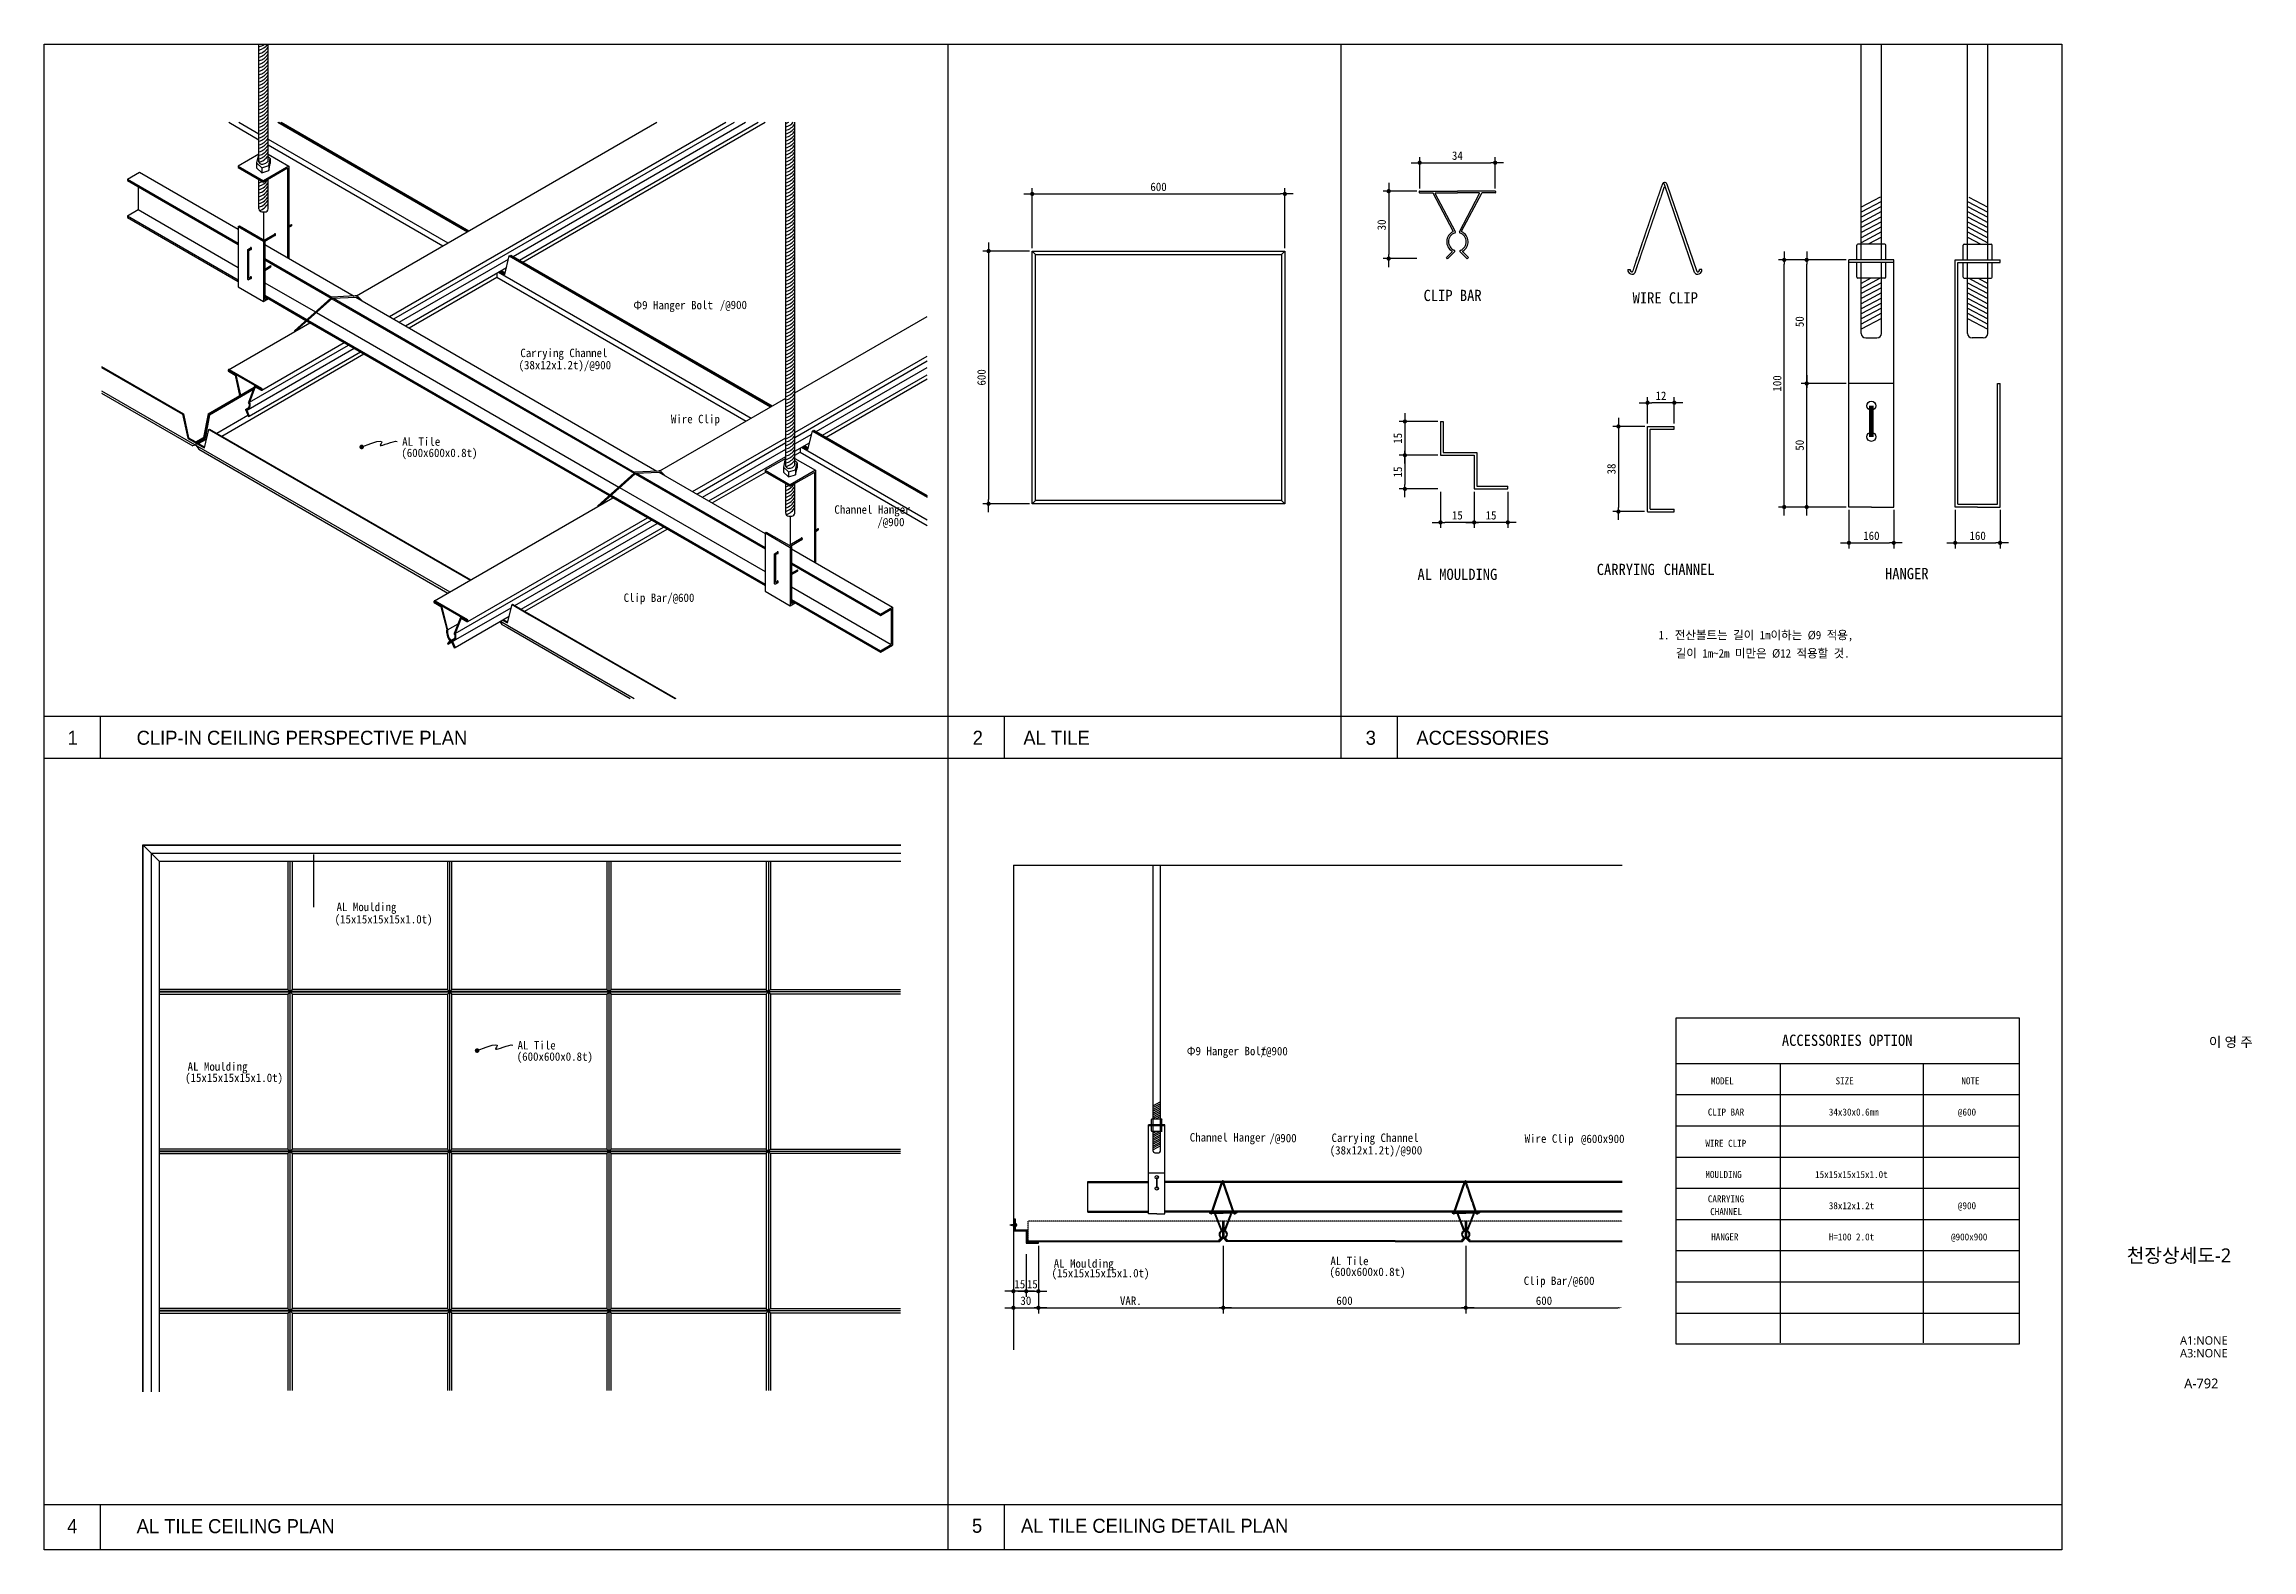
# Model space of a CAD drawing. Header units: millimetres. Extents: x 4197 to 36683, y 11436 to 28100.
# Drawn here: x 28819 to 36683, y 11436 to 16798 of the extents above; entities that cross this region are included whole.
import ezdxf
from ezdxf.enums import TextEntityAlignment as Align

# ---------------------------------------------------------------- set-up
doc = ezdxf.new("R2010")
doc.units = ezdxf.units.MM
doc.header["$MEASUREMENT"] = 0
doc.linetypes.add('HIDDEN', pattern=[0.375, 0.25, -0.125])
doc.layers.get('0').update_dxf_attribs({"linetype": 'CONTINUOUS'})
for name, color, linetype in [('9', 9, 'CONTINUOUS'), ('A-DIMS', 7, 'CONTINUOUS'), ('A-MKXS-LEAD', 7, 'CONTINUOUS'), ('A-SYM', 7, 'CONTINUOUS'), ('A-SYM-LEAD', 7, 'CONTINUOUS'), ('A-TEXT', 3, 'CONTINUOUS'), ('A-TEXT-NOTE', 7, 'CONTINUOUS'), ('AA-TEX-3', 3, 'CONTINUOUS'), ('CIL1', 7, 'CONTINUOUS'), ('CIL2', 3, 'CONTINUOUS'), ('DIM', 7, 'CONTINUOUS'), ('DOOR', 4, 'CONTINUOUS'), ('ISL', 1, 'CONTINUOUS'), ('VOID', 5, 'CONTINUOUS'), ('WALL', 3, 'CONTINUOUS'), ('WALL-C', 2, 'CONTINUOUS')]:
    doc.layers.add(name, color=color, linetype=linetype)
for name, color, linetype, lineweight in [('A-MKXS-TEXT1', 3, 'CONTINUOUS', 25), ('A-XXXX-TABL', 7, 'CONTINUOUS', 25), ('A-XXXX-TXT2', 3, 'CONTINUOUS', 25)]:
    doc.layers.add(name, color=color, linetype=linetype, lineweight=lineweight)
doc.styles.add('Gtx', font='')
doc.styles.add('HY울릉도L', font='malgun.ttf')
doc.styles.add('돋움체', font='')
doc.styles.add('맑은고딕', font='malgun.ttf')
doc.styles.get('Gtx').set_extended_font_data('Dotum')
doc.styles.get('돋움체').set_extended_font_data('DotumChe')
doc.dimstyles.new('CDIM', dxfattribs={"dimtxt": 3, "dimasz": 1.5, "dimexe": 2, "dimexo": 1, "dimgap": 1, "dimtad": 1, "dimdec": 0, "dimrnd": 0.5, "dimzin": 0, "dimdsep": 32, "dimlunit": 6, "dimtxsty": 'HY울릉도L', "dimblk1": '_CIDOT', "dimblk2": '_CIDOT', "dimsah": 1, "dimcen": 5.5, "dimclrd": 2, "dimclre": 2, "dimclrt": 7, "dimadec": 0, "dimazin": 0, "dimtfac": 1, "dimtdec": 0, "dimtix": 1, "dimtmove": 2, "dimatfit": 1, "dimldrblk": '_CIDOT', "dimfxl": 1, "dimtolj": 1, "dimtzin": 0, "dimlwd": -1, "dimarcsym": 0})

msp = doc.modelspace()

# ---------------------------------------------------------------- texts
at = {"layer": 'A-MKXS-TEXT1', "style": '돋움체'}
for s, p in [('/@900', (31225.5, 15854.6)), ('Φ9 Hanger Bolt', (30917.8, 15853.9)), ('(38x12x1.2t)/@900', (30508.8, 15640.3)), ('Carrying Channel', (30515.2, 15683.6)), ('Wire Clip', (31051.5, 15448.2)), ('AL Tile', (30094.2, 15367.9)), ('(600x600x0.8t)', (30091.2, 15327.7)), ('Channel Hanger', (31633.7, 15125.9)), ('/@900', (31786.7, 15081.5)), ('Clip Bar/@600', (30883.1, 14811.8)), ('1. 전산볼트는 길이 1m이하는 %%C9 적용,', (34569.4, 14678.7)), ('길이 1m~2m 미만은 %%C12 적용할 것.', (34630.8, 14613.7)), ('(15x15x15x15x1.0t)', (29853.5, 13666.8)), ('AL Moulding', (29860.5, 13710.7)), ('AL Tile', (30505.3, 13218)), ('Φ9 Hanger Bolt', (32889.1, 13197.5)), ('/@900', (33152, 13197.1)), ('(15x15x15x15x1.0t)', (29320.9, 13102.3)), ('AL Moulding', (29330, 13142.3)), ('(600x600x0.8t)', (30502.3, 13177.8)), ('Channel Hanger', (32899.7, 12890.1)), ('/@900', (33183.5, 12887.4)), ('Carrying Channel', (33404.7, 12888.7)), ('Wire Clip', (34092.6, 12885.7)), ('@600x900', (34293.3, 12884.8)), ('(38x12x1.2t)/@900', (33398.2, 12844)), ('(15x15x15x15x1.0t)', (32407.3, 12406.4)), ('AL Moulding', (32415.3, 12440.8)), ('AL Tile', (33400.9, 12450)), ('(600x600x0.8t)', (33397, 12411.2)), ('Clip Bar/@600', (34089.5, 12379.3))]:
    msp.add_text(s, height=30, dxfattribs=at).set_placement(p)
at = {"layer": 'A-TEXT', "style": 'Gtx'}
for s, p in [('1', (28920.5, 14328)), ('2', (32144.6, 14328)), ('3', (33544.6, 14328)), ('4', (28919, 11520.4)), ('5', (32142.2, 11521.8))]:
    msp.add_text(s, height=50, dxfattribs=at).set_placement(p, align=Align.MIDDLE_CENTER)
for s, p in [('CLIP-IN CEILING PERSPECTIVE PLAN', (29148.4, 14328)), ('AL TILE', (32307, 14328)), ('ACCESSORIES', (33707, 14328)), ('AL TILE CEILING PLAN', (29148.4, 11520.4)), ('AL TILE CEILING DETAIL PLAN', (32298.4, 11521.8))]:
    msp.add_text(s, height=50, dxfattribs=at).set_placement(p, align=Align.MIDDLE_LEFT)
at = {"layer": 'A-TEXT-NOTE', "style": '돋움체'}
for s, p in [('CLIP BAR', (33732.6, 15883.3)), ('WIRE CLIP', (34477.2, 15874.7)), ('CARRYING', (34349.5, 14907.6)), ('CHANNEL', (34588.3, 14907.6)), ('AL MOULDING', (33710.9, 14890.1)), ('HANGER', (35376.3, 14892.8)), ('ACCESSORIES OPTION', (35008.9, 13230.8))]:
    msp.add_text(s, height=40, dxfattribs=at).set_placement(p)
at = {"layer": 'A-XXXX-TXT2', "style": '돋움체'}
for s, p in [('MODEL', (34756.5, 13093.7)), ('SIZE', (35200.3, 13093.7)), ('NOTE', (35648.5, 13093.7)), ('CLIP BAR', (34745.3, 12982.6)), ('34x30x0.6mm', (35176.2, 12982.6)), ('@600', (35636.1, 12982.6)), ('WIRE CLIP', (34736.5, 12871.4)), ('MOULDING', (34736.5, 12760.3)), ('15x15x15x15x1.0t', (35127.3, 12760.3)), ('CARRYING', (34745.2, 12673.4)), ('38x12x1.2t', (35176.2, 12649.2)), ('@900', (35636.1, 12649.2)), ('CHANNEL', (34753.7, 12628)), ('HANGER', (34757.2, 12538)), ('H=100 2.0t', (35176.2, 12538)), ('@900x900', (35611.6, 12538))]:
    msp.add_text(s, height=25, dxfattribs=at).set_placement(p)
at = {"layer": 'AA-TEX-3', "style": '맑은고딕'}
for s, height, p in [('이 영 주', 35, (36607.9, 13244.6)), ('천장상세도-2', 50, (36423.5, 12484.5)), ('A1:NONE', 30, (36512, 12181.8)), ('A3:NONE', 30, (36512, 12136.4)), ('A-792', 35, (36503, 12028.6))]:
    msp.add_text(s, height=height, dxfattribs=at).set_placement(p, align=Align.MIDDLE_CENTER)

# ---------------------------------------------------------------- blocks, each defined once
blk = doc.blocks.new('Z_DOT')
at = {"layer": 'DIM', "color": 7}
for p, q in [((-1, 0), (1, 0)), ((0, -1), (0, 1))]:
    blk.add_line(p, q, dxfattribs=at)
for radius in [0.5, 0.25]:
    blk.add_circle((0, 0), radius, dxfattribs=at)
blk = doc.blocks.new('_CIDOT')
at = {"color": 0, "linetype": 'ByBlock'}
blk.add_line((2, 0), (-1, 0), dxfattribs=at)
at = {"color": 0, "linetype": 'ByBlock', "const_width": 0.5}
blk.add_lwpolyline([(-0.25, 0, 1), (0.25, 0, 1)], format="xyb", close=True, dxfattribs=at)
blk = doc.blocks.new('*D75')
at = {"layer": 'A-DIMS', "lineweight": -2, "transparency": 16777216}
for p, q in [((35626.3, 15139.8), (35626.3, 15002.2)), ((35786.3, 15139.8), (35786.3, 15002.2))]:
    blk.add_line(p, q, dxfattribs=at)
at = {"layer": 'A-DIMS', "transparency": 16777216}
blk.add_line((35641.3, 15022.2), (35771.3, 15022.2), dxfattribs=at)
at = {"layer": 'A-DIMS', "transparency": 16777216, "xscale": 15, "yscale": 15, "zscale": 15, "rotation": 180}
blk.add_blockref('_CIDOT', (35626.3, 15022.2), dxfattribs=at)
at = {"layer": 'A-DIMS', "transparency": 16777216, "xscale": 15, "yscale": 15, "zscale": 15}
blk.add_blockref('_CIDOT', (35786.3, 15022.2), dxfattribs=at)
at = {"layer": 'A-DIMS', "color": 3, "transparency": 16777216, "insert": (35706.3, 15047.2), "char_height": 30, "attachment_point": 5, "style": '돋움체'}
blk.add_mtext('\\A1;160', dxfattribs=at)
blk = doc.blocks.new('*D76')
at = {"layer": 'A-DIMS', "lineweight": -2, "transparency": 16777216}
for p, q in [((35247.7, 15139.8), (35247.7, 15002.2)), ((35407.7, 15139.8), (35407.7, 15002.2))]:
    blk.add_line(p, q, dxfattribs=at)
at = {"layer": 'A-DIMS', "transparency": 16777216}
blk.add_line((35262.7, 15022.2), (35392.7, 15022.2), dxfattribs=at)
at = {"layer": 'A-DIMS', "transparency": 16777216, "xscale": 15, "yscale": 15, "zscale": 15, "rotation": 180}
blk.add_blockref('_CIDOT', (35247.7, 15022.2), dxfattribs=at)
at = {"layer": 'A-DIMS', "transparency": 16777216, "xscale": 15, "yscale": 15, "zscale": 15}
blk.add_blockref('_CIDOT', (35407.7, 15022.2), dxfattribs=at)
at = {"layer": 'A-DIMS', "color": 3, "transparency": 16777216, "insert": (35327.7, 15047.2), "char_height": 30, "attachment_point": 5, "style": '돋움체'}
blk.add_mtext('\\A1;160', dxfattribs=at)
blk = doc.blocks.new('*D77')
at = {"layer": 'A-DIMS', "lineweight": -2, "transparency": 16777216}
for p, q in [((35237.7, 16029.8), (34997.3, 16029.8)), ((35237.7, 15149.8), (34997.3, 15149.8))]:
    blk.add_line(p, q, dxfattribs=at)
at = {"layer": 'A-DIMS', "transparency": 16777216}
blk.add_line((35017.3, 15164.8), (35017.3, 16014.8), dxfattribs=at)
at = {"layer": 'A-DIMS', "transparency": 16777216, "xscale": 15, "yscale": 15, "zscale": 15}
for p, rotation in [((35017.3, 16029.8), 90), ((35017.3, 15149.8), 270)]:
    blk.add_blockref('_CIDOT', p, dxfattribs=dict(at, rotation=rotation))
at = {"layer": 'A-DIMS', "color": 3, "transparency": 16777216, "insert": (34992.3, 15589.8), "char_height": 30, "attachment_point": 5, "rotation": 90, "style": '돋움체'}
blk.add_mtext('\\A1;100', dxfattribs=at)
blk = doc.blocks.new('*D78')
at = {"layer": 'A-DIMS', "lineweight": -2, "transparency": 16777216}
for p, q in [((35237.7, 16029.8), (35077.3, 16029.8)), ((35237.7, 15589.8), (35077.3, 15589.8))]:
    blk.add_line(p, q, dxfattribs=at)
at = {"layer": 'A-DIMS', "transparency": 16777216}
blk.add_line((35097.3, 15604.8), (35097.3, 16014.8), dxfattribs=at)
at = {"layer": 'A-DIMS', "transparency": 16777216, "xscale": 15, "yscale": 15, "zscale": 15}
for p, rotation in [((35097.3, 16029.8), 90), ((35097.3, 15589.8), 270)]:
    blk.add_blockref('_CIDOT', p, dxfattribs=dict(at, rotation=rotation))
at = {"layer": 'A-DIMS', "color": 3, "transparency": 16777216, "insert": (35072.3, 15809.8), "char_height": 30, "attachment_point": 5, "rotation": 90, "style": '돋움체'}
blk.add_mtext('\\A1;50', dxfattribs=at)
blk = doc.blocks.new('*D79')
at = {"layer": 'A-DIMS', "lineweight": -2, "transparency": 16777216}
for p, q in [((35237.7, 15589.8), (35077.3, 15589.8)), ((35237.7, 15149.8), (35077.3, 15149.8))]:
    blk.add_line(p, q, dxfattribs=at)
at = {"layer": 'A-DIMS', "transparency": 16777216}
blk.add_line((35097.3, 15164.8), (35097.3, 15574.8), dxfattribs=at)
at = {"layer": 'A-DIMS', "transparency": 16777216, "xscale": 15, "yscale": 15, "zscale": 15}
for p, rotation in [((35097.3, 15589.8), 90), ((35097.3, 15149.8), 270)]:
    blk.add_blockref('_CIDOT', p, dxfattribs=dict(at, rotation=rotation))
at = {"layer": 'A-DIMS', "color": 3, "transparency": 16777216, "insert": (35072.3, 15369.8), "char_height": 30, "attachment_point": 5, "rotation": 90, "style": '돋움체'}
blk.add_mtext('\\A1;50', dxfattribs=at)
blk = doc.blocks.new('*D80')
at = {"layer": 'A-DIMS', "lineweight": -2, "transparency": 16777216}
for p, q in [((34520.6, 15436.8), (34406.8, 15436.8)), ((34519.8, 15133.6), (34406.8, 15133.6))]:
    blk.add_line(p, q, dxfattribs=at)
at = {"layer": 'A-DIMS', "transparency": 16777216}
blk.add_line((34426.8, 15421.8), (34426.8, 15148.6), dxfattribs=at)
at = {"layer": 'A-DIMS', "transparency": 16777216, "xscale": 15, "yscale": 15, "zscale": 15}
for p, rotation in [((34426.8, 15436.8), 90), ((34426.8, 15133.6), 270)]:
    blk.add_blockref('_CIDOT', p, dxfattribs=dict(at, rotation=rotation))
at = {"layer": 'A-DIMS', "color": 3, "transparency": 16777216, "insert": (34401.8, 15285.2), "char_height": 30, "attachment_point": 5, "rotation": 90, "style": '돋움체'}
blk.add_mtext('\\A1;38', dxfattribs=at)
blk = doc.blocks.new('*D81')
at = {"layer": 'A-DIMS', "lineweight": -2, "transparency": 16777216}
for p, q in [((34530.6, 15446.8), (34530.6, 15541.2)), ((34625.8, 15446.8), (34625.8, 15541.2))]:
    blk.add_line(p, q, dxfattribs=at)
at = {"layer": 'A-DIMS', "transparency": 16777216}
blk.add_line((34610.8, 15521.2), (34545.6, 15521.2), dxfattribs=at)
at = {"layer": 'A-DIMS', "transparency": 16777216, "xscale": 15, "yscale": 15, "zscale": 15, "rotation": 180}
blk.add_blockref('_CIDOT', (34530.6, 15521.2), dxfattribs=at)
at = {"layer": 'A-DIMS', "transparency": 16777216, "xscale": 15, "yscale": 15, "zscale": 15}
blk.add_blockref('_CIDOT', (34625.8, 15521.2), dxfattribs=at)
at = {"layer": 'A-DIMS', "color": 3, "transparency": 16777216, "insert": (34578.2, 15546.2), "char_height": 30, "attachment_point": 5, "style": '돋움체'}
blk.add_mtext('\\A1;12', dxfattribs=at)
blk = doc.blocks.new('*D82')
at = {"layer": 'A-DIMS', "lineweight": -2, "transparency": 16777216}
for p, q in [((33782.9, 15334.4), (33646, 15334.4)), ((33782.9, 15214.4), (33646, 15214.4))]:
    blk.add_line(p, q, dxfattribs=at)
at = {"layer": 'A-DIMS', "transparency": 16777216}
blk.add_line((33666, 15319.4), (33666, 15229.4), dxfattribs=at)
at = {"layer": 'A-DIMS', "transparency": 16777216, "xscale": 15, "yscale": 15, "zscale": 15}
for p, rotation in [((33666, 15334.4), 90), ((33666, 15214.4), 270)]:
    blk.add_blockref('_CIDOT', p, dxfattribs=dict(at, rotation=rotation))
at = {"layer": 'A-DIMS', "color": 3, "transparency": 16777216, "insert": (33641, 15274.4), "char_height": 30, "attachment_point": 5, "rotation": 90, "style": '돋움체'}
blk.add_mtext('\\A1;15', dxfattribs=at)
blk = doc.blocks.new('*D83')
at = {"layer": 'A-DIMS', "lineweight": -2, "transparency": 16777216}
for p, q in [((33782.9, 15454.4), (33646, 15454.4)), ((33782.9, 15334.4), (33646, 15334.4))]:
    blk.add_line(p, q, dxfattribs=at)
at = {"layer": 'A-DIMS', "transparency": 16777216}
blk.add_line((33666, 15439.4), (33666, 15349.4), dxfattribs=at)
at = {"layer": 'A-DIMS', "transparency": 16777216, "xscale": 15, "yscale": 15, "zscale": 15}
for p, rotation in [((33666, 15454.4), 90), ((33666, 15334.4), 270)]:
    blk.add_blockref('_CIDOT', p, dxfattribs=dict(at, rotation=rotation))
at = {"layer": 'A-DIMS', "color": 3, "transparency": 16777216, "insert": (33641, 15394.4), "char_height": 30, "attachment_point": 5, "rotation": 90, "style": '돋움체'}
blk.add_mtext('\\A1;15', dxfattribs=at)
blk = doc.blocks.new('*D84')
at = {"layer": 'A-DIMS', "lineweight": -2, "transparency": 16777216}
for p, q in [((33792.9, 15204.4), (33792.9, 15075.1)), ((33912.9, 15204.4), (33912.9, 15075.1))]:
    blk.add_line(p, q, dxfattribs=at)
at = {"layer": 'A-DIMS', "transparency": 16777216}
blk.add_line((33897.9, 15095.1), (33807.9, 15095.1), dxfattribs=at)
at = {"layer": 'A-DIMS', "transparency": 16777216, "xscale": 15, "yscale": 15, "zscale": 15, "rotation": 180}
blk.add_blockref('_CIDOT', (33792.9, 15095.1), dxfattribs=at)
at = {"layer": 'A-DIMS', "transparency": 16777216, "xscale": 15, "yscale": 15, "zscale": 15}
blk.add_blockref('_CIDOT', (33912.9, 15095.1), dxfattribs=at)
at = {"layer": 'A-DIMS', "color": 3, "transparency": 16777216, "insert": (33852.9, 15120.1), "char_height": 30, "attachment_point": 5, "style": '돋움체'}
blk.add_mtext('\\A1;15', dxfattribs=at)
blk = doc.blocks.new('*D85')
at = {"layer": 'A-DIMS', "lineweight": -2, "transparency": 16777216}
for p, q in [((33912.9, 15204.4), (33912.9, 15075.1)), ((34032.9, 15204.4), (34032.9, 15075.1))]:
    blk.add_line(p, q, dxfattribs=at)
at = {"layer": 'A-DIMS', "transparency": 16777216}
blk.add_line((34017.9, 15095.1), (33927.9, 15095.1), dxfattribs=at)
at = {"layer": 'A-DIMS', "transparency": 16777216, "xscale": 15, "yscale": 15, "zscale": 15, "rotation": 180}
blk.add_blockref('_CIDOT', (33912.9, 15095.1), dxfattribs=at)
at = {"layer": 'A-DIMS', "transparency": 16777216, "xscale": 15, "yscale": 15, "zscale": 15}
blk.add_blockref('_CIDOT', (34032.9, 15095.1), dxfattribs=at)
at = {"layer": 'A-DIMS', "color": 3, "transparency": 16777216, "insert": (33972.9, 15120.1), "char_height": 30, "attachment_point": 5, "style": '돋움체'}
blk.add_mtext('\\A1;15', dxfattribs=at)
blk = doc.blocks.new('*D86')
at = {"layer": 'A-DIMS', "lineweight": -2, "transparency": 16777216}
for p, q in [((33708.7, 16274.5), (33588.3, 16274.5)), ((33708.7, 16034.5), (33588.3, 16034.5))]:
    blk.add_line(p, q, dxfattribs=at)
at = {"layer": 'A-DIMS', "transparency": 16777216}
blk.add_line((33608.3, 16259.5), (33608.3, 16049.5), dxfattribs=at)
at = {"layer": 'A-DIMS', "transparency": 16777216, "xscale": 15, "yscale": 15, "zscale": 15}
for p, rotation in [((33608.3, 16274.5), 90), ((33608.3, 16034.5), 270)]:
    blk.add_blockref('_CIDOT', p, dxfattribs=dict(at, rotation=rotation))
at = {"layer": 'A-DIMS', "color": 3, "transparency": 16777216, "insert": (33583.3, 16154.5), "char_height": 30, "attachment_point": 5, "rotation": 90, "style": '돋움체'}
blk.add_mtext('\\A1;30', dxfattribs=at)
blk = doc.blocks.new('*D87')
at = {"layer": 'A-DIMS', "lineweight": -2, "transparency": 16777216}
for p, q in [((33718.7, 16284.5), (33718.7, 16395.9)), ((33987.5, 16284.5), (33987.5, 16395.9))]:
    blk.add_line(p, q, dxfattribs=at)
at = {"layer": 'A-DIMS', "transparency": 16777216}
blk.add_line((33733.7, 16375.9), (33972.5, 16375.9), dxfattribs=at)
at = {"layer": 'A-DIMS', "transparency": 16777216, "xscale": 15, "yscale": 15, "zscale": 15, "rotation": 180}
blk.add_blockref('_CIDOT', (33718.7, 16375.9), dxfattribs=at)
at = {"layer": 'A-DIMS', "transparency": 16777216, "xscale": 15, "yscale": 15, "zscale": 15}
blk.add_blockref('_CIDOT', (33987.5, 16375.9), dxfattribs=at)
at = {"layer": 'A-DIMS', "color": 3, "transparency": 16777216, "insert": (33853.1, 16400.9), "char_height": 30, "attachment_point": 5, "style": '돋움체'}
blk.add_mtext('\\A1;34', dxfattribs=at)
blk = doc.blocks.new('*D88')
at = {"layer": 'A-DIMS', "lineweight": -2, "transparency": 16777216}
for p, q in [((32328.5, 16061.4), (32163.1, 16061.4)), ((32328.5, 15161.4), (32163.1, 15161.4))]:
    blk.add_line(p, q, dxfattribs=at)
at = {"layer": 'A-DIMS', "transparency": 16777216}
blk.add_line((32183.1, 16046.4), (32183.1, 15176.4), dxfattribs=at)
at = {"layer": 'A-DIMS', "transparency": 16777216, "xscale": 15, "yscale": 15, "zscale": 15}
for p, rotation in [((32183.1, 16061.4), 90), ((32183.1, 15161.4), 270)]:
    blk.add_blockref('_CIDOT', p, dxfattribs=dict(at, rotation=rotation))
at = {"layer": 'A-DIMS', "color": 3, "transparency": 16777216, "insert": (32158, 15611.4), "char_height": 30, "attachment_point": 5, "rotation": 90, "style": '돋움체'}
blk.add_mtext('\\A1;600', dxfattribs=at)
blk = doc.blocks.new('*D89')
at = {"layer": 'A-DIMS', "lineweight": -2, "transparency": 16777216}
for p, q in [((32338.5, 16071.4), (32338.5, 16284.8)), ((33238.5, 16071.4), (33238.5, 16284.8))]:
    blk.add_line(p, q, dxfattribs=at)
at = {"layer": 'A-DIMS', "transparency": 16777216}
blk.add_line((32353.5, 16264.8), (33223.5, 16264.8), dxfattribs=at)
at = {"layer": 'A-DIMS', "transparency": 16777216, "xscale": 15, "yscale": 15, "zscale": 15, "rotation": 180}
blk.add_blockref('_CIDOT', (32338.5, 16264.8), dxfattribs=at)
at = {"layer": 'A-DIMS', "transparency": 16777216, "xscale": 15, "yscale": 15, "zscale": 15}
blk.add_blockref('_CIDOT', (33238.5, 16264.8), dxfattribs=at)
at = {"layer": 'A-DIMS', "color": 3, "transparency": 16777216, "insert": (32788.5, 16289.8), "char_height": 30, "attachment_point": 5, "style": '돋움체'}
blk.add_mtext('\\A1;600', dxfattribs=at)
blk = doc.blocks.new('*D90')
at = {"layer": 'A-DIMS', "lineweight": -2, "transparency": 16777216}
for p, q in [((32271.5, 12458.5), (32271.5, 12278.1)), ((32360.4, 12458.5), (32360.4, 12278.1))]:
    blk.add_line(p, q, dxfattribs=at)
at = {"layer": 'A-DIMS', "transparency": 16777216}
blk.add_line((32286.5, 12298.1), (32345.4, 12298.1), dxfattribs=at)
at = {"layer": 'A-DIMS', "transparency": 16777216, "xscale": 15, "yscale": 15, "zscale": 15, "rotation": 180}
blk.add_blockref('_CIDOT', (32271.5, 12298.1), dxfattribs=at)
at = {"layer": 'A-DIMS', "transparency": 16777216, "xscale": 15, "yscale": 15, "zscale": 15}
blk.add_blockref('_CIDOT', (32360.4, 12298.1), dxfattribs=at)
at = {"layer": 'A-DIMS', "color": 3, "transparency": 16777216, "insert": (32315.9, 12323.1), "char_height": 30, "attachment_point": 5, "style": '돋움체'}
blk.add_mtext('\\A1;30', dxfattribs=at)
blk = doc.blocks.new('*D91')
at = {"layer": 'A-DIMS', "lineweight": -2, "transparency": 16777216}
for p, q in [((32317.2, 12458.5), (32317.2, 12337)), ((32360.4, 12458.5), (32360.4, 12337))]:
    blk.add_line(p, q, dxfattribs=at)
at = {"layer": 'A-DIMS', "transparency": 16777216}
for p, q in [((32302.2, 12357), (32287.2, 12357)), ((32317.2, 12357), (32360.4, 12357)), ((32375.4, 12357), (32390.4, 12357))]:
    blk.add_line(p, q, dxfattribs=at)
at = {"layer": 'A-DIMS', "transparency": 16777216, "xscale": 15, "yscale": 15, "zscale": 15}
blk.add_blockref('_CIDOT', (32317.2, 12357), dxfattribs=at)
at = {"layer": 'A-DIMS', "transparency": 16777216, "xscale": 15, "yscale": 15, "zscale": 15, "rotation": 180}
blk.add_blockref('_CIDOT', (32360.4, 12357), dxfattribs=at)
at = {"layer": 'A-DIMS', "color": 3, "transparency": 16777216, "insert": (32338.8, 12382), "char_height": 30, "attachment_point": 5, "style": '돋움체'}
blk.add_mtext('\\A1;15', dxfattribs=at)
blk = doc.blocks.new('*D92')
at = {"layer": 'A-DIMS', "lineweight": -2, "transparency": 16777216}
for p, q in [((32271.5, 12488.5), (32271.5, 12337)), ((32317.2, 12488.5), (32317.2, 12337))]:
    blk.add_line(p, q, dxfattribs=at)
at = {"layer": 'A-DIMS', "transparency": 16777216}
for p, q in [((32256.5, 12357), (32241.5, 12357)), ((32317.2, 12357), (32271.5, 12357)), ((32332.2, 12357), (32347.2, 12357))]:
    blk.add_line(p, q, dxfattribs=at)
at = {"layer": 'A-DIMS', "transparency": 16777216, "xscale": 15, "yscale": 15, "zscale": 15}
blk.add_blockref('_CIDOT', (32271.5, 12357), dxfattribs=at)
at = {"layer": 'A-DIMS', "transparency": 16777216, "xscale": 15, "yscale": 15, "zscale": 15, "rotation": 180}
blk.add_blockref('_CIDOT', (32317.2, 12357), dxfattribs=at)
at = {"layer": 'A-DIMS', "color": 3, "transparency": 16777216, "insert": (32294.3, 12382), "char_height": 30, "attachment_point": 5, "style": '돋움체'}
blk.add_mtext('\\A1;15', dxfattribs=at)
blk = doc.blocks.new('*D93')
at = {"layer": 'A-DIMS', "lineweight": -2, "transparency": 16777216}
for p, q in [((33019, 12518.5), (33019, 12278.1)), ((33882.9, 12518.5), (33882.9, 12278.1))]:
    blk.add_line(p, q, dxfattribs=at)
at = {"layer": 'A-DIMS', "transparency": 16777216}
blk.add_line((33034, 12298.1), (33867.9, 12298.1), dxfattribs=at)
at = {"layer": 'A-DIMS', "transparency": 16777216, "xscale": 15, "yscale": 15, "zscale": 15, "rotation": 180}
blk.add_blockref('_CIDOT', (33019, 12298.1), dxfattribs=at)
at = {"layer": 'A-DIMS', "transparency": 16777216, "xscale": 15, "yscale": 15, "zscale": 15}
blk.add_blockref('_CIDOT', (33882.9, 12298.1), dxfattribs=at)
at = {"layer": 'A-DIMS', "color": 3, "transparency": 16777216, "insert": (33451, 12323.1), "char_height": 30, "attachment_point": 5, "style": '돋움체'}
blk.add_mtext('\\A1;600', dxfattribs=at)
blk = doc.blocks.new('*D94')
at = {"layer": 'A-DIMS', "lineweight": -2, "transparency": 16777216}
for p, q in [((32360.4, 12518.5), (32360.4, 12278.1)), ((33019, 12518.5), (33019, 12278.1))]:
    blk.add_line(p, q, dxfattribs=at)
at = {"layer": 'A-DIMS', "transparency": 16777216}
blk.add_line((32375.4, 12298.1), (33004, 12298.1), dxfattribs=at)
at = {"layer": 'A-DIMS', "transparency": 16777216, "xscale": 15, "yscale": 15, "zscale": 15, "rotation": 180}
blk.add_blockref('_CIDOT', (32360.4, 12298.1), dxfattribs=at)
at = {"layer": 'A-DIMS', "transparency": 16777216, "xscale": 15, "yscale": 15, "zscale": 15}
blk.add_blockref('_CIDOT', (33019, 12298.1), dxfattribs=at)
at = {"layer": 'A-DIMS', "color": 3, "transparency": 16777216, "insert": (32689.7, 12323.1), "char_height": 30, "attachment_point": 5, "style": '돋움체'}
blk.add_mtext('\\A1;VAR.', dxfattribs=at)
blk = doc.blocks.new('*D95')
at = {"layer": 'A-DIMS', "lineweight": -2, "transparency": 16777216}
blk.add_line((33882.9, 12518.5), (33882.9, 12278.1), dxfattribs=at)
at = {"layer": 'A-DIMS', "transparency": 16777216}
blk.add_line((33897.9, 12298.1), (34425.1, 12298.1), dxfattribs=at)
blk.add_solid([(34425.1, 12300.6), (34425.1, 12295.6), (34440.1, 12298.1)], dxfattribs=at)
at = {"layer": 'A-DIMS', "transparency": 16777216, "xscale": 15, "yscale": 15, "zscale": 15, "rotation": 180}
blk.add_blockref('_CIDOT', (33882.9, 12298.1), dxfattribs=at)
at = {"layer": 'A-DIMS', "color": 3, "transparency": 16777216, "insert": (34161.5, 12323.1), "char_height": 30, "attachment_point": 5, "style": '돋움체'}
blk.add_mtext('\\A1;600', dxfattribs=at)

# ---------------------------------------------------------------- dimensions: what is measured, and where the dimension line sits
at = {"layer": 'A-DIMS'}
for base, p1, p2, text, picture, middle in [((33987.5, 16375.9), (33718.7, 16274.5), (33987.5, 16274.5), '34', '*D87', (33853.1, 16400.9)), ((33238.5, 16264.8), (32338.5, 16061.4), (33238.5, 16061.4), '600', '*D89', (32788.5, 16289.8)), ((34530.6, 15521.2), (34625.8, 15436.8), (34530.6, 15436.8), '12', '*D81', (34578.2, 15546.2))]:
    dim = msp.add_linear_dim(base=base, p1=p1, p2=p2, text=text, dimstyle='CDIM', override={"dimscale": 10, "dimtxsty": '돋움체', "dimclrd": 256, "dimclre": 256, "dimclrt": 3}, dxfattribs=at)
    dim.commit()
    dim.dimension.update_dxf_attribs({"geometry": picture, "text_midpoint": middle})
for base, p1, p2, angle, text, override, picture, middle in [((33608.3, 16034.5), (33718.7, 16274.5), (33718.7, 16034.5), 90, '30', {"dimscale": 10, "dimtxsty": '돋움체', "dimclrd": 256, "dimclre": 256, "dimclrt": 3}, '*D86', (33583.3, 16154.5)), ((32183.1, 15161.4), (32338.5, 16061.4), (32338.5, 15161.4), 90, '600', {"dimscale": 10, "dimtxsty": '돋움체', "dimclrd": 256, "dimclre": 256, "dimclrt": 3}, '*D88', (32158, 15611.4)), ((35017.3, 16029.8), (35247.7, 15149.8), (35247.7, 16029.8), 90, '100', {"dimscale": 10, "dimtxsty": '돋움체', "dimclrd": 256, "dimclre": 256, "dimclrt": 3}, '*D77', (34992.3, 15589.8)), ((35097.3, 16029.8), (35247.7, 15589.8), (35247.7, 16029.8), 90, '50', {"dimscale": 10, "dimtxsty": '돋움체', "dimclrd": 256, "dimclre": 256, "dimclrt": 3}, '*D78', (35072.3, 15809.8)), ((35097.3, 15589.8), (35247.7, 15149.8), (35247.7, 15589.8), 90, '50', {"dimscale": 10, "dimtxsty": '돋움체', "dimclrd": 256, "dimclre": 256, "dimclrt": 3}, '*D79', (35072.3, 15369.8)), ((33666, 15334.4), (33792.9, 15454.4), (33792.9, 15334.4), 90, '15', {"dimscale": 10, "dimtxsty": '돋움체', "dimclrd": 256, "dimclre": 256, "dimclrt": 3}, '*D83', (33641, 15394.4)), ((34426.8, 15133.6), (34530.6, 15436.8), (34529.8, 15133.6), 90, '38', {"dimscale": 10, "dimtxsty": '돋움체', "dimclrd": 256, "dimclre": 256, "dimclrt": 3}, '*D80', (34401.8, 15285.2)), ((33666, 15214.4), (33792.9, 15334.4), (33792.9, 15214.4), 90, '15', {"dimscale": 10, "dimtxsty": '돋움체', "dimclrd": 256, "dimclre": 256, "dimclrt": 3}, '*D82', (33641, 15274.4)), ((33792.9, 15095.1), (33912.9, 15214.4), (33792.9, 15214.4), 180, '15', {"dimscale": 10, "dimtxsty": '돋움체', "dimclrd": 256, "dimclre": 256, "dimclrt": 3}, '*D84', (33852.9, 15120.1)), ((33912.9, 15095.1), (34032.9, 15214.4), (33912.9, 15214.4), 180, '15', {"dimscale": 10, "dimtxsty": '돋움체', "dimclrd": 256, "dimclre": 256, "dimclrt": 3}, '*D85', (33972.9, 15120.1)), ((33019, 12298.1), (32360.4, 12528.5), (33019, 12528.5), 180, 'VAR.', {"dimscale": 10, "dimtxsty": '돋움체', "dimclrd": 256, "dimclre": 256, "dimclrt": 3}, '*D94', (32689.7, 12323.1)), ((33882.9, 12298.1), (33019, 12528.5), (33882.9, 12528.5), 180, '600', {"dimscale": 10, "dimtxsty": '돋움체', "dimclrd": 256, "dimclre": 256, "dimclrt": 3}, '*D93', (33451, 12323.1)), ((34440.1, 12298.1), (33882.9, 12528.5), (34440.1, 12536.2), 180, '600', {"dimscale": 10, "dimtxsty": '돋움체', "dimse2": 1, "dimsd2": 0, "dimclrd": 256, "dimclre": 256, "dimclrt": 3}, '*D95', (34161.5, 12323.1)), ((32271.5, 12357), (32317.2, 12498.5), (32271.5, 12498.5), 180, '15', {"dimscale": 10, "dimtxsty": '돋움체', "dimclrd": 256, "dimclre": 256, "dimclrt": 3}, '*D92', (32294.3, 12382)), ((32360.4, 12298.1), (32271.5, 12468.5), (32360.4, 12468.5), 180, '30', {"dimscale": 10, "dimtxsty": '돋움체', "dimclrd": 256, "dimclre": 256, "dimclrt": 3}, '*D90', (32315.9, 12323.1)), ((32360.4, 12357), (32317.2, 12468.5), (32360.4, 12468.5), 180, '15', {"dimscale": 10, "dimtxsty": '돋움체', "dimclrd": 256, "dimclre": 256, "dimclrt": 3}, '*D91', (32338.8, 12382))]:
    dim = msp.add_linear_dim(base=base, p1=p1, p2=p2, angle=angle, text=text, dimstyle='CDIM', override=override, dxfattribs=at)
    dim.commit()
    dim.dimension.update_dxf_attribs({"geometry": picture, "text_midpoint": middle})
for base, p1, p2, picture, middle in [((35407.7, 15022.2), (35247.7, 15149.8), (35407.7, 15149.8), '*D76', (35327.7, 15047.2)), ((35786.3, 15022.2), (35626.3, 15149.8), (35786.3, 15149.8), '*D75', (35706.3, 15047.2))]:
    dim = msp.add_linear_dim(base=base, p1=p1, p2=p2, angle=180, dimstyle='CDIM', override={"dimscale": 10, "dimtxsty": '돋움체', "dimclrd": 256, "dimclre": 256, "dimclrt": 3}, dxfattribs=at)
    dim.commit()
    dim.dimension.update_dxf_attribs({"geometry": picture, "text_midpoint": middle})

# ---------------------------------------------------------------- linework, layer by layer
for p, q in [((29651.1, 16520), (30326.4, 16130.1)), ((29662.7, 16520), (30331.7, 16133.2)), ((29115.4, 16317.7), (29158.6, 16342.7)), ((29115.4, 16317.7), (29510.3, 16089.6)), ((29115.4, 16317.7), (29115.4, 16312.7)), ((29115.4, 16312.7), (29510.3, 16084.6)), ((29154.3, 16290.3), (29154.3, 16208.8)), ((29158.6, 16342.7), (29510.3, 16139.5)), ((29115.4, 16186.3), (29154.3, 16208.8)), ((29115.4, 16186.3), (29510.3, 15958.3)), ((29115.4, 16186.3), (29115.4, 16181.3)), ((29115.4, 16181.3), (29510.3, 15953.3)), ((29604.7, 16085), (29922.7, 15901.2)), ((30459.6, 15978.1), (30475.8, 16043.8)), ((30475.8, 16043.8), (30478.5, 16045.4)), ((30475.8, 16043.8), (31406.4, 15506.6)), ((30478.5, 16045.4), (30481.1, 16046.9)), ((30481.1, 16046.9), (31411.6, 15509.6)), ((29604.7, 16035.1), (29843.6, 15897.1)), ((29604.7, 16030.1), (29840.7, 15893.8)), ((30447.3, 15991.8), (30461, 15983.9)), ((29604.7, 15903.9), (29755, 15817.1)), ((29604.7, 15898.9), (29751.6, 15814)), ((29844.1, 15891.6), (30920.5, 15270)), ((29849.5, 15893.5), (30923.3, 15273.3)), ((29928.9, 15897.6), (31001.9, 15277.6)), ((29754.9, 15812.1), (30831.6, 15190.5)), ((29758.3, 15815.2), (30835, 15193.5)), ((29023, 15650.2), (29314.7, 15481.5)), ((29023, 15646.9), (29312.1, 15480)), ((29403, 15481.5), (29567.5, 15576.8)), ((29023, 15555.4), (29348.1, 15367.8)), ((29408.3, 15478.5), (29565, 15569)), ((29312.1, 15480), (29314.7, 15481.5)), ((29312.1, 15480), (29330.1, 15394.8)), ((29314.7, 15481.5), (29332.6, 15396.6)), ((29403, 15481.5), (29386.9, 15397.7)), ((29389.5, 15360.5), (29405.7, 15426)), ((29408.3, 15478.5), (29392, 15394)), ((29403, 15481.5), (29408.3, 15478.5)), ((29405.7, 15426), (29408.3, 15427.5)), ((29405.7, 15426), (30336.2, 14888.7)), ((29408.3, 15427.5), (30338.8, 14890.2)), ((31539.6, 15354.6), (31555.8, 15420.3)), ((31555.8, 15420.3), (31558.5, 15421.8)), ((31555.8, 15420.3), (31964.2, 15184.5)), ((31558.5, 15421.8), (31561.1, 15423.3)), ((31561.1, 15423.3), (31964.2, 15190.6)), ((29330.1, 15394.8), (29389.5, 15360.5)), ((29332.6, 15396.6), (29358.9, 15381.5)), ((29358.9, 15369.9), (29348.1, 15367.8)), ((29358.9, 15381.5), (29386.9, 15397.7)), ((29358.9, 15378.2), (29358.9, 15369.9)), ((29358.9, 15369.9), (29369.7, 15355.3)), ((29364.6, 15378.2), (29392, 15394)), ((29364.6, 15378.2), (29390.2, 15363.4)), ((29369.7, 15355.3), (30257, 14843)), ((31527.3, 15368.3), (31541, 15360.4)), ((30924, 15267.9), (31386.7, 15000.7)), ((30929.2, 15269.9), (31386.7, 15005.7)), ((31008.4, 15274.1), (31386.7, 15055.6)), ((30834.9, 15188.6), (31386.7, 14870)), ((30838.3, 15191.6), (31386.7, 14875)), ((31481.1, 15001.1), (31840.7, 14793.4)), ((31481.1, 14951.2), (31797.5, 14768.4)), ((31481.1, 14946.2), (31797.5, 14763.4)), ((30469.5, 14737), (30485.7, 14802.4)), ((30485.7, 14802.4), (30487.8, 14803.7)), ((30485.7, 14802.4), (30548.1, 14766.4)), ((30487.8, 14803.7), (30550.2, 14767.6)), ((31481.1, 14820.5), (31797.5, 14637.8)), ((31481.1, 14815.5), (31797.5, 14632.8)), ((31797.5, 14768.4), (31840.7, 14793.4)), ((31797.5, 14763.4), (31836.4, 14785.9)), ((31836.4, 14785.9), (31836.4, 14660.3)), ((31840.7, 14793.3), (31840.7, 14657.8)), ((30442.2, 14741.8), (30449.7, 14731.8)), ((30449.7, 14731.8), (30468.9, 14720.7)), ((30451.6, 14747.3), (30469.5, 14737)), ((30454.5, 14748.9), (30470.2, 14739.9)), ((30468.9, 14720.7), (30906.5, 14468)), ((30548.1, 14766.4), (31064.9, 14468)), ((30550.2, 14767.6), (31069.1, 14468)), ((31797.5, 14768.4), (31797.5, 14763.4)), ((31797.5, 14637.8), (31836.4, 14660.3)), ((31797.5, 14632.8), (31840.7, 14657.8)), ((31797.5, 14637.8), (31797.5, 14632.8)), ((29687.1, 13431.4), (29694.6, 13423.9)), ((29694.6, 13422.9), (29687.1, 13415.3)), ((29703.2, 13431.4), (29695.6, 13423.9)), ((29695.6, 13422.9), (29703.2, 13415.3)), ((30255.1, 13431.4), (30262.6, 13423.9)), ((30262.6, 13422.9), (30255.1, 13415.3)), ((30271.2, 13431.4), (30263.6, 13423.9)), ((30263.6, 13422.9), (30271.2, 13415.3)), ((30823.1, 13431.4), (30830.6, 13423.9)), ((30830.6, 13422.9), (30823.1, 13415.3)), ((30839.2, 13431.4), (30831.6, 13423.9)), ((30831.6, 13422.9), (30839.2, 13415.3)), ((31391.1, 13431.4), (31398.6, 13423.9)), ((31398.6, 13422.9), (31391.1, 13415.3)), ((31406.2, 13431.4), (31398.6, 13423.9)), ((31398.6, 13422.9), (31406.2, 13415.3)), ((29687.1, 12863.4), (29694.6, 12855.9)), ((29694.6, 12854.9), (29687.1, 12847.3)), ((29703.2, 12863.4), (29695.6, 12855.9)), ((29695.6, 12854.9), (29703.2, 12847.3)), ((30255.1, 12863.4), (30262.6, 12855.9)), ((30262.6, 12854.9), (30255.1, 12847.3)), ((30271.2, 12863.4), (30263.6, 12855.9)), ((30263.6, 12854.9), (30271.2, 12847.3)), ((30823.1, 12863.4), (30830.6, 12855.9)), ((30830.6, 12854.9), (30823.1, 12847.3)), ((30839.2, 12863.4), (30831.6, 12855.9)), ((30831.6, 12854.9), (30839.2, 12847.3)), ((31391.1, 12863.4), (31398.6, 12855.9)), ((31398.6, 12854.9), (31391.1, 12847.3)), ((31406.2, 12863.4), (31398.6, 12855.9)), ((31398.6, 12854.9), (31406.2, 12847.3)), ((33016.4, 12606.2), (33018.4, 12606.2)), ((33016.4, 12606.2), (33016.4, 12546.6)), ((33018.4, 12606.2), (33018.4, 12545.7)), ((33021.6, 12606.2), (33019.6, 12606.2)), ((33019.6, 12606.2), (33019.6, 12545.7)), ((33021.6, 12606.2), (33021.6, 12546.6)), ((33880.4, 12606.2), (33880.4, 12546.6)), ((33880.4, 12606.2), (33882.4, 12606.2)), ((33882.4, 12606.2), (33882.4, 12545.7)), ((33883.6, 12606.2), (33883.6, 12545.7)), ((33885.6, 12606.2), (33883.6, 12606.2)), ((33885.6, 12606.2), (33885.6, 12546.6)), ((32324, 12536.2), (33006.1, 12536.2)), ((32324, 12534.2), (33006.9, 12534.2)), ((33016.4, 12546.6), (33006.1, 12536.2)), ((33018.4, 12545.7), (33006.9, 12534.2)), ((33019.6, 12545.7), (33031.1, 12534.2)), ((33021.6, 12546.6), (33031.9, 12536.2)), ((33630.9, 12534.2), (33031.1, 12534.2)), ((33630.9, 12536.2), (33031.9, 12536.2)), ((33630.9, 12536.2), (33870.1, 12536.2)), ((33630.9, 12534.2), (33870.9, 12534.2)), ((33880.4, 12546.6), (33870.1, 12536.2)), ((33882.4, 12545.7), (33870.9, 12534.2)), ((33883.6, 12545.7), (33895.1, 12534.2)), ((33885.6, 12546.6), (33895.9, 12536.2)), ((33895.1, 12534.2), (34440.1, 12534.2)), ((33895.9, 12536.2), (34440.1, 12536.2)), ((29687.1, 12295.4), (29694.6, 12287.9)), ((29694.6, 12286.9), (29687.1, 12279.3)), ((29703.2, 12295.4), (29695.6, 12287.9)), ((29695.6, 12286.9), (29703.2, 12279.3)), ((30255.1, 12295.4), (30262.6, 12287.9)), ((30262.6, 12286.9), (30255.1, 12279.3)), ((30271.2, 12295.4), (30263.6, 12287.9)), ((30263.6, 12286.9), (30271.2, 12279.3)), ((30823.1, 12295.4), (30830.6, 12287.9)), ((30830.6, 12286.9), (30823.1, 12279.3)), ((30839.2, 12295.4), (30831.6, 12287.9)), ((30831.6, 12286.9), (30839.2, 12279.3)), ((31391.1, 12295.4), (31398.6, 12287.9)), ((31398.6, 12286.9), (31391.1, 12279.3)), ((31406.2, 12295.4), (31398.6, 12287.9)), ((31398.6, 12286.9), (31406.2, 12279.3)), ((29018.9, 11596.1), (29018.9, 11436.1)), ((32238.4, 11596.1), (32238.4, 11436.1))]:
    msp.add_line(p, q)
at = {"color": 9}
for p, q in [((30524.3, 16021.9), (31387, 16520)), ((30118.9, 15787.9), (30431.7, 15968.5)), ((29451.4, 15402.5), (29957.9, 15694.9)), ((29405.7, 15480), (29566.2, 15572.7)), ((31604.3, 15398.4), (31964.2, 15606.2)), ((29023, 15563.8), (30264.2, 14847.2)), ((29405.7, 15480), (29389.5, 15395.8)), ((29358.9, 15378.2), (29389.5, 15395.8)), ((31492.9, 15334.1), (31511.7, 15344.9)), ((31198.7, 15164.2), (31389.1, 15274.2)), ((30531.4, 14778.9), (31037.9, 15071.4)), ((30444.4, 14743.1), (30476.1, 14724.8)), ((30476.1, 14724.8), (30920.9, 14468))]:
    msp.add_line(p, q, dxfattribs=at)
at = {"color": 1}
for p, q in [((32258.8, 12593), (32278.1, 12596.7)), ((32258.8, 12593), (32278.1, 12589.3)), ((32278.1, 12598.4), (32278.1, 12587.6))]:
    msp.add_line(p, q, dxfattribs=at)
at = {"color": 1, "linetype": 'HIDDEN'}
for p in [(34440.1, 12606.2), (32324, 12534.2)]:
    msp.add_line(p, (32324, 12606.2), dxfattribs=at)
for points in [[(36006.4, 16798.1), (36006.4, 11436.1), (28818.9, 11436.1), (28818.9, 16798.1)], [(29703.2, 13415.3), (30255.1, 13415.3), (30255.1, 12863.4), (29703.2, 12863.4)], [(30271.2, 13415.3), (30823.1, 13415.3), (30823.1, 12863.4), (30271.2, 12863.4)], [(30839.2, 13415.3), (31391.1, 13415.3), (31391.1, 12863.4), (30839.2, 12863.4)], [(29703.2, 12847.3), (30255.1, 12847.3), (30255.1, 12295.4), (29703.2, 12295.4)], [(30271.2, 12847.3), (30823.1, 12847.3), (30823.1, 12295.4), (30271.2, 12295.4)], [(30839.2, 12847.3), (31391.1, 12847.3), (31391.1, 12295.4), (30839.2, 12295.4)]]:
    msp.add_lwpolyline(points, close=True)
for points in [[(29687.1, 13888.9), (29687.1, 13431.4), (29228.2, 13431.4)], [(30255.1, 13888.9), (30255.1, 13431.4), (29703.2, 13431.4), (29703.2, 13888.9)], [(30823.1, 13888.9), (30823.1, 13431.4), (30271.2, 13431.4), (30271.2, 13888.9)], [(31391.1, 13888.9), (31391.1, 13431.4), (30839.2, 13431.4), (30839.2, 13888.9)], [(31406.2, 13888.9), (31406.2, 13431.4), (31869.4, 13431.4)], [(29228.2, 13415.3), (29687.1, 13415.3), (29687.1, 12863.4), (29228.2, 12863.4)], [(31869.4, 13415.3), (31406.2, 13415.3), (31406.2, 12863.4), (31869.4, 12863.4)], [(29228.2, 12847.3), (29687.1, 12847.3), (29687.1, 12295.4), (29228.2, 12295.4)], [(31869.4, 12847.3), (31406.2, 12847.3), (31406.2, 12295.4), (31869.4, 12295.4)], [(29228.2, 12279.3), (29687.1, 12279.3), (29687.1, 12003.4)], [(29703.2, 12279.3), (30255.1, 12279.3), (30255.1, 12003.4)], [(29703.2, 12003.4), (29703.2, 12279.3)], [(30271.2, 12279.3), (30823.1, 12279.3), (30823.1, 12003.4)], [(30271.2, 12003.4), (30271.2, 12279.3)], [(30839.2, 12279.3), (31391.1, 12279.3), (31391.1, 12003.4)], [(30839.2, 12003.4), (30839.2, 12279.3)], [(31869.4, 12279.3), (31406.2, 12279.3), (31406.2, 12003.4)]]:
    msp.add_lwpolyline(points)
at = {"color": 1, "const_width": 0.288}
for points in [[(32252.8, 12593), (32255.5, 12593)], [(32258.8, 12593), (32287.7, 12593)], [(32290.6, 12593), (32293.4, 12593)]]:
    msp.add_lwpolyline(points, dxfattribs=at)
at = {"color": 1}
for centre, radius, start, end in [((32278.1, 12593), 5.39, 11.79313, 90), ((32278.1, 12593), 5.39, 270, 348.20687), ((32283.5, 12593), 1.11, 95.89656, 264.10344)]:
    msp.add_arc(centre, radius, start, end, dxfattribs=at)
at = {"layer": '9'}
for p, q in [((29584.1, 16377.4), (29584.1, 16798.1)), ((29616.5, 16382.9), (29616.5, 16798.1)), ((35291.7, 16029.8), (35291.7, 16798.1)), ((35363.7, 16029.8), (35363.7, 16798.1)), ((35670.3, 16029.8), (35670.3, 16798.1)), ((35742.3, 16029.8), (35742.3, 16798.1)), ((29476.3, 16520), (29584.1, 16457.8)), ((29512.3, 16520), (29584.1, 16478.6)), ((29656.3, 16520), (30329, 16131.6)), ((31460.5, 15294), (31460.5, 16520)), ((31492.9, 15299.6), (31492.9, 16520)), ((29616.5, 16459.9), (30257, 16090.1)), ((29616.5, 16439.1), (30239, 16079.7)), ((29575.6, 16375.3), (29575.6, 16357.3)), ((29594.5, 16358), (29594.4, 16340)), ((29618.7, 16347.7), (29624.3, 16372.6)), ((29618.8, 16365.7), (29618.7, 16347.7)), ((29624.3, 16390.6), (29624.3, 16372.6)), ((29575.6, 16357.3), (29594.4, 16340)), ((29584.1, 16211.6), (29584.1, 16316.3)), ((29594.4, 16340), (29618.7, 16347.7)), ((29616.5, 16211.5), (29616.5, 16316.3)), ((29594.9, 16200.8), (29605.7, 16200.7)), ((35359.5, 16253.8), (35291.7, 16217.7)), ((35363.7, 16237.9), (35291.7, 16199.6)), ((35363.7, 16219.8), (35291.7, 16181.5)), ((35363.7, 16201.7), (35291.7, 16163.4)), ((35670.3, 16237.9), (35742.3, 16199.6)), ((35670.3, 16219.8), (35742.3, 16181.5)), ((35670.3, 16201.7), (35742.3, 16163.4)), ((35674.6, 16253.8), (35742.3, 16217.7)), ((35363.7, 16183.5), (35291.7, 16145.3)), ((35363.7, 16165.4), (35291.7, 16127.1)), ((35363.7, 16147.3), (35291.7, 16109)), ((35363.7, 16129.2), (35291.7, 16090.9)), ((35670.3, 16183.5), (35742.3, 16145.3)), ((35670.3, 16165.4), (35742.3, 16127.1)), ((35670.3, 16147.3), (35742.3, 16109)), ((35670.3, 16129.2), (35742.3, 16090.9)), ((30478.5, 16045.4), (31409, 15508.1)), ((35275.7, 16029.8), (35275.7, 16081.8)), ((35375.7, 16085.8), (35279.7, 16085.8)), ((35363.7, 16111.1), (35316.2, 16085.8)), ((35379.7, 16029.8), (35379.7, 16081.8)), ((35654.3, 16029.8), (35654.3, 16081.8)), ((35658.3, 16085.8), (35754.3, 16085.8)), ((35670.3, 16111.1), (35717.9, 16085.8)), ((35758.3, 16029.8), (35758.3, 16081.8)), ((30431.7, 15982.8), (30431.7, 15968.5)), ((30431.7, 15968.5), (31319, 15456.1)), ((30437.2, 15986), (31337, 15466.5)), ((30444.4, 15990.2), (30460.3, 15981)), ((35275.7, 15968.2), (35275.7, 16020.2)), ((35291.7, 15768.3), (35291.7, 16020.2)), ((35363.7, 15768.3), (35363.7, 16020.2)), ((35379.7, 15968.2), (35379.7, 16020.2)), ((35654.3, 15968.2), (35654.3, 16020.2)), ((35670.3, 15768.3), (35670.3, 16020.2)), ((35742.3, 15768.3), (35742.3, 16020.2)), ((35758.3, 15968.2), (35758.3, 16020.2)), ((35375.7, 15964.2), (35279.7, 15964.2)), ((35359.5, 15964.2), (35291.7, 15928.1)), ((35325.4, 15964.2), (35291.7, 15946.3)), ((35363.7, 15948.3), (35291.7, 15910)), ((35363.7, 15930.2), (35291.7, 15891.9)), ((35363.7, 15912.1), (35291.7, 15873.8)), ((35363.7, 15893.9), (35291.7, 15855.7)), ((35658.3, 15964.2), (35754.3, 15964.2)), ((35670.3, 15948.3), (35742.3, 15910)), ((35670.3, 15930.2), (35742.3, 15891.9)), ((35670.3, 15912.1), (35742.3, 15873.8)), ((35670.3, 15893.9), (35742.3, 15855.7)), ((35674.6, 15964.2), (35742.3, 15928.1)), ((35708.7, 15964.2), (35742.3, 15946.3)), ((35363.7, 15875.8), (35291.7, 15837.5)), ((35363.7, 15857.7), (35291.7, 15819.4)), ((35363.7, 15839.6), (35291.7, 15801.3)), ((35363.7, 15821.5), (35291.7, 15783.2)), ((35670.3, 15875.8), (35742.3, 15837.5)), ((35670.3, 15857.7), (35742.3, 15819.4)), ((35670.3, 15839.6), (35742.3, 15801.3)), ((35670.3, 15821.5), (35742.3, 15783.2)), ((35307.7, 15752.3), (35347.7, 15752.3)), ((35726.3, 15752.3), (35686.3, 15752.3)), ((29433.5, 15412.9), (29544.7, 15477.1)), ((31558.5, 15421.8), (31964.2, 15187.6)), ((29368.9, 15375.7), (29397.3, 15392)), ((29386.9, 15365.3), (29391.3, 15367.8)), ((31511.7, 15359.3), (31511.7, 15344.9)), ((31511.7, 15344.9), (31964.2, 15083.6)), ((31517.2, 15362.5), (31964.2, 15104.4)), ((31524.4, 15366.6), (31540.3, 15357.5)), ((31452, 15291.9), (31452, 15273.9)), ((31452, 15273.9), (31470.8, 15256.7)), ((31470.9, 15274.7), (31470.8, 15256.7)), ((31470.8, 15256.7), (31495.1, 15264.4)), ((31495.1, 15264.4), (31500.7, 15289.3)), ((31495.2, 15282.4), (31495.1, 15264.4)), ((31500.7, 15307.3), (31500.7, 15289.3)), ((31460.5, 15128.2), (31460.5, 15232.9)), ((31492.9, 15128.2), (31492.9, 15232.9)), ((31471.3, 15117.4), (31482.1, 15117.4)), ((30466.9, 14741.7), (30471.3, 14744.2)), ((32975.8, 12635.6), (33014.1, 12747.6)), ((32979.1, 12634.5), (33017.7, 12747.7)), ((33839.8, 12635.6), (33878.1, 12747.6)), ((33843.1, 12634.5), (33881.7, 12747.7)), ((32970, 12637.3), (32970, 12636.2)), ((32970.6, 12637.9), (33019, 12637.9)), ((32970.6, 12635.6), (32987.3, 12635.6)), ((33012.5, 12572.7), (32987.9, 12635.2)), ((33015.3, 12572), (32990.5, 12634.8)), ((32991, 12635.6), (33019, 12635.6)), ((33061.3, 12637.9), (33019, 12637.9)), ((33046.9, 12635.6), (33019, 12635.6)), ((33022.7, 12572), (33047.5, 12634.8)), ((33025.4, 12572.7), (33050.1, 12635.2)), ((33059.9, 12635.6), (33050.7, 12635.6)), ((33064.5, 12638.4), (33061.4, 12638.4)), ((33067.4, 12635.6), (33064.1, 12635.6)), ((33067.4, 12637.9), (33064.6, 12637.9)), ((33067.9, 12637.3), (33067.9, 12636.2)), ((33834, 12637.3), (33834, 12636.2)), ((33834.6, 12637.9), (33883, 12637.9)), ((33834.6, 12635.6), (33851.3, 12635.6)), ((33876.5, 12572.7), (33851.9, 12635.2)), ((33879.3, 12572), (33854.5, 12634.8)), ((33855, 12635.6), (33883, 12635.6)), ((33925.3, 12637.9), (33883, 12637.9)), ((33910.9, 12635.6), (33883, 12635.6)), ((33886.7, 12572), (33911.5, 12634.8)), ((33889.4, 12572.7), (33914.1, 12635.2)), ((33923.9, 12635.6), (33914.7, 12635.6)), ((33928.5, 12638.4), (33925.4, 12638.4)), ((33931.4, 12635.6), (33928.1, 12635.6)), ((33931.4, 12637.9), (33928.6, 12637.9)), ((33931.9, 12637.3), (33931.9, 12636.2)), ((33011.1, 12546.3), (33003.7, 12539)), ((33005.4, 12537.3), (33003.7, 12539)), ((33014.4, 12546.4), (33005.4, 12537.3)), ((33023.6, 12546.4), (33032.6, 12537.3)), ((33026.9, 12546.3), (33034.2, 12539)), ((33032.6, 12537.3), (33034.2, 12539)), ((33875.1, 12546.3), (33867.7, 12539)), ((33869.4, 12537.3), (33867.7, 12539)), ((33878.4, 12546.4), (33869.4, 12537.3)), ((33887.6, 12546.4), (33896.6, 12537.3)), ((33890.9, 12546.3), (33898.2, 12539)), ((33896.6, 12537.3), (33898.2, 12539))]:
    msp.add_line(p, q, dxfattribs=at)
at = {"layer": '9', "color": 4}
for p, q in [((29154.3, 16208.8), (29510.3, 16003.2)), ((29604.7, 15948.7), (29785.5, 15844.4)), ((29788.9, 15842.4), (30865.5, 15220.8)), ((30868.9, 15218.9), (31386.7, 14919.9)), ((31481.1, 14865.4), (31836.4, 14660.3))]:
    msp.add_line(p, q, dxfattribs=at)
at = {"layer": '9', "color": 8}
for p, q in [((32769.1, 12949.9), (32769.1, 13873.8)), ((32795, 12949.9), (32795, 13873.8)), ((32793.5, 13030.5), (32769.1, 13017.6)), ((32795, 13024.8), (32769.1, 13011)), ((32795, 13018.3), (32769.1, 13004.5)), ((32795, 13011.8), (32769.1, 12998)), ((32795, 13005.3), (32769.1, 12991.5)), ((32795, 12998.7), (32769.1, 12985)), ((32795, 12992.2), (32769.1, 12978.4)), ((32795, 12985.7), (32769.1, 12971.9)), ((32795, 12979.2), (32777.9, 12970.1)), ((32763.4, 12949.9), (32763.4, 12968.6)), ((32763.4, 12927.7), (32763.4, 12946.4)), ((32799.4, 12970.1), (32764.8, 12970.1)), ((32799.4, 12926.3), (32764.8, 12926.3)), ((32769.1, 12855.8), (32769.1, 12946.4)), ((32781.2, 12926.3), (32769.1, 12919.8)), ((32793.5, 12926.3), (32769.1, 12913.3)), ((32795, 12920.6), (32769.1, 12906.8)), ((32795, 12914), (32769.1, 12900.3)), ((32795, 12907.5), (32769.1, 12893.7)), ((32795, 12901), (32769.1, 12887.2)), ((32795, 12855.8), (32795, 12946.4)), ((32800.8, 12949.9), (32800.8, 12968.6)), ((32800.8, 12927.7), (32800.8, 12946.4)), ((32795, 12894.5), (32769.1, 12880.7)), ((32795, 12888), (32769.1, 12874.2)), ((32795, 12881.4), (32769.1, 12867.6)), ((32795, 12874.9), (32769.1, 12861.1)), ((32774.9, 12850), (32789.3, 12850))]:
    msp.add_line(p, q, dxfattribs=at)
at = {"layer": '9', "linetype": 'HIDDEN'}
for p, q in [((33055.2, 12634.7), (33017.5, 12744.8)), ((33057.7, 12637.9), (33019.8, 12748.9)), ((33919.2, 12634.7), (33881.5, 12744.8)), ((33921.7, 12637.9), (33883.8, 12748.9))]:
    msp.add_line(p, q, dxfattribs=at)
at = {"layer": '9'}
for points in [[(29584.1, 16401.1), (29581.1, 16400.2), (29575.6, 16375.3), (29594.5, 16358), (29618.8, 16365.7), (29624.3, 16390.6)], [(29624.3, 16390.6), (29616.5, 16397.7)], [(31460.5, 15317.8), (31457.6, 15316.8), (31452, 15291.9), (31470.9, 15274.7), (31495.2, 15282.4), (31500.7, 15307.3)], [(31500.7, 15307.3), (31492.9, 15314.4)]]:
    msp.add_lwpolyline(points, dxfattribs=at)
for points in [[(29584.1, 16383.8, 0.037008), (29583.7, 16381.9, 0.13624), (29584.2, 16377.3, 0.13624)], [(29584.2, 16377.3, 0.13624), (29586.9, 16373.7, 0.106961), (29592.1, 16371.3, 0.081466), (29598.1, 16370.9, 0.069562), (29605, 16372.6, 0.069562), (29611.1, 16376.1, 0.081466), (29615.2, 16380.5, 0.106961), (29617.4, 16385.8, 0.13624), (29616.9, 16390.3, 0.024091), (29616.5, 16391.1, 0.106961)], [(31460.5, 15300.5, 0.037008), (31460.1, 15298.5, 0.13624), (31460.6, 15294, 0.13624)], [(31460.6, 15294, 0.13624), (31463.3, 15290.4, 0.106961), (31468.5, 15287.9, 0.081466), (31474.5, 15287.6, 0.069562), (31481.4, 15289.2, 0.069562), (31487.5, 15292.7, 0.081466), (31491.7, 15297.1, 0.106961), (31493.8, 15302.5, 0.13624), (31493.3, 15307, 0.024091), (31492.9, 15307.7, 0.106961)]]:
    msp.add_lwpolyline(points, format="xyb", dxfattribs=at)
for points, const_width in [([(35327.7, 15399.7), (35327.7, 15510.4)], 16), ([(32782.1, 12723.1), (32782.1, 12762.9)], 5.76)]:
    msp.add_lwpolyline(points, dxfattribs=dict(at, const_width=const_width))
for centre, radius in [((35327.7, 15510.4), 16), ((35327.7, 15399.7), 16), ((32782.1, 12762.9), 5.76), ((32782.1, 12723.1), 5.76)]:
    msp.add_circle(centre, radius, dxfattribs=at)
for centre, radius, start, end in [((29571.7, 16840.4), 52.9, 283.58249, 306.78895), ((29571.7, 16828), 52.9, 283.58249, 325.60253), ((29571.7, 16815.5), 52.9, 283.58249, 327.97035), ((29571.7, 16803), 52.9, 283.58249, 327.97035), ((29571.7, 16790.5), 52.9, 283.58249, 327.97035), ((29571.7, 16778.1), 52.9, 283.58249, 327.97035), ((29571.7, 16765.6), 52.9, 283.58249, 327.97035), ((29571.7, 16753.1), 52.9, 283.58249, 327.97035), ((29571.7, 16740.7), 52.9, 283.58249, 327.97035), ((29571.7, 16728.2), 52.9, 283.58249, 327.97035), ((29571.7, 16715.7), 52.9, 283.58249, 327.97035), ((29571.7, 16703.3), 52.9, 283.58249, 327.97035), ((29571.7, 16690.8), 52.9, 283.58249, 327.97035), ((29571.7, 16678.3), 52.9, 283.58249, 327.97035), ((29571.7, 16665.8), 52.9, 283.58249, 327.97035), ((29571.7, 16653.4), 52.9, 283.58249, 327.97035), ((29571.7, 16640.9), 52.9, 283.58249, 327.97035), ((29571.7, 16628.4), 52.9, 283.58249, 327.97035), ((29571.7, 16616), 52.9, 283.58249, 327.97035), ((29571.7, 16603.5), 52.9, 283.58249, 327.97035), ((29571.7, 16591), 52.9, 283.58249, 327.97035), ((29571.7, 16578.5), 52.9, 283.58249, 327.97035), ((29571.7, 16566.1), 52.9, 283.58249, 327.97035), ((29571.7, 16553.6), 52.9, 283.58249, 327.97035), ((31448.1, 16555.2), 52.9, 283.58249, 318.26774), ((31448.1, 16567.7), 52.9, 283.58249, 295.63519), ((29571.7, 16541.1), 52.9, 283.58249, 327.97035), ((29571.7, 16528.7), 52.9, 283.58249, 327.97035), ((29571.7, 16516.2), 52.9, 283.58249, 327.97035), ((29571.7, 16503.7), 52.9, 283.58249, 327.97035), ((29571.7, 16491.3), 52.9, 283.58249, 327.97035), ((29571.7, 16478.8), 52.9, 283.58249, 327.97035), ((29571.7, 16466.3), 52.9, 283.58249, 327.97035), ((31448.1, 16542.7), 52.9, 283.58249, 327.97035), ((31448.1, 16530.3), 52.9, 283.58249, 327.97035), ((31448.1, 16517.8), 52.9, 283.58249, 327.97035), ((31448.1, 16505.3), 52.9, 283.58249, 327.97035), ((31448.1, 16492.9), 52.9, 283.58249, 327.97035), ((31448.1, 16480.4), 52.9, 283.58249, 327.97035), ((31448.1, 16467.9), 52.9, 283.58249, 327.97035), ((29571.7, 16453.8), 52.9, 283.58249, 327.97035), ((29571.7, 16441.4), 52.9, 283.58249, 327.97035), ((29571.7, 16428.9), 52.9, 283.58249, 327.97035), ((31448.1, 16455.5), 52.9, 283.58249, 327.97035), ((31448.1, 16443), 52.9, 283.58249, 327.97035), ((31448.1, 16430.5), 52.9, 283.58249, 327.97035), ((31448.1, 16418), 52.9, 283.58249, 327.97035), ((31448.1, 16405.6), 52.9, 283.58249, 327.97035), ((31448.1, 16393.1), 52.9, 283.58249, 327.97035), ((29569.4, 16343.2), 52.9, 286.23221, 327.4458), ((29569.4, 16355.7), 52.9, 286.23221, 299.61807), ((29569.4, 16330.7), 52.9, 286.23221, 333.18396), ((29569.4, 16318.3), 52.9, 286.23221, 333.18396), ((29569.4, 16305.8), 52.9, 286.23221, 333.18396), ((31448.1, 16380.6), 52.9, 283.58249, 327.97035), ((31448.1, 16368.2), 52.9, 283.58249, 327.97035), ((31448.1, 16355.7), 52.9, 283.58249, 327.97035), ((31448.1, 16343.2), 52.9, 283.58249, 327.97035), ((31448.1, 16330.7), 52.9, 283.58249, 327.97035), ((31448.1, 16318.3), 52.9, 283.58249, 327.97035), ((29569.4, 16293.3), 52.9, 286.23221, 333.18396), ((29569.4, 16280.9), 52.9, 286.23221, 333.18396), ((29569.4, 16268.4), 52.9, 286.23221, 333.18396), ((29594.9, 16211.6), 10.8, 180, 269.89426), ((29569.4, 16255.9), 52.9, 288.19563, 333.18396), ((29605.7, 16211.5), 10.8, 269.89426, 0), ((31448.1, 16305.8), 52.9, 283.58249, 327.97035), ((31448.1, 16293.3), 52.9, 283.58249, 327.97035), ((31448.1, 16280.9), 52.9, 283.58249, 327.97035), ((31448.1, 16268.4), 52.9, 283.58249, 327.97035), ((31448.1, 16255.9), 52.9, 283.58249, 327.97035), ((31448.1, 16243.4), 52.9, 283.58249, 327.97035), ((31448.1, 16231), 52.9, 283.58249, 327.97035), ((31448.1, 16218.5), 52.9, 283.58249, 327.97035), ((31448.1, 16206), 52.9, 283.58249, 327.97035), ((31448.1, 16193.6), 52.9, 283.58249, 327.97035), ((31448.1, 16181.1), 52.9, 283.58249, 327.97035), ((31448.1, 16168.6), 52.9, 283.58249, 327.97035), ((31448.1, 16156.2), 52.9, 283.58249, 327.97035), ((31448.1, 16143.7), 52.9, 283.58249, 327.97035), ((31448.1, 16131.2), 52.9, 283.58249, 327.97035), ((31448.1, 16118.7), 52.9, 283.58249, 327.97035), ((31448.1, 16106.3), 52.9, 283.58249, 327.97035), ((31448.1, 16093.8), 52.9, 283.58249, 327.97035), ((31448.1, 16081.3), 52.9, 283.58249, 327.97035), ((35279.7, 16081.8), 4, 90, 180), ((35375.7, 16081.8), 4, 0, 90), ((35658.3, 16081.8), 4, 90, 180), ((35754.3, 16081.8), 4, 0, 90), ((31448.1, 16068.9), 52.9, 283.58249, 327.97035), ((31448.1, 16056.4), 52.9, 283.58249, 327.97035), ((31448.1, 16043.9), 52.9, 283.58249, 327.97035), ((31448.1, 16031.4), 52.9, 283.58249, 327.97035), ((31448.1, 16019), 52.9, 283.58249, 327.97035), ((31448.1, 16006.5), 52.9, 283.58249, 327.97035), ((31448.1, 15994), 52.9, 283.58249, 327.97035), ((35279.7, 15968.2), 4, 180, 270), ((35375.7, 15968.2), 4, 270, 0), ((35658.3, 15968.2), 4, 180, 270), ((35754.3, 15968.2), 4, 270, 0), ((31448.1, 15981.6), 52.9, 283.58249, 327.97035), ((31448.1, 15969.1), 52.9, 283.58249, 327.97035), ((31448.1, 15956.6), 52.9, 283.58249, 327.97035), ((31448.1, 15944.2), 52.9, 283.58249, 327.97035), ((31448.1, 15931.7), 52.9, 283.58249, 327.97035), ((31448.1, 15919.2), 52.9, 283.58249, 327.97035), ((31448.1, 15906.7), 52.9, 283.58249, 327.97035), ((31448.1, 15894.3), 52.9, 283.58249, 327.97035), ((31448.1, 15881.8), 52.9, 283.58249, 327.97035), ((31448.1, 15869.3), 52.9, 283.58249, 327.97035), ((31448.1, 15856.9), 52.9, 283.58249, 327.97035), ((31448.1, 15844.4), 52.9, 283.58249, 327.97035), ((31448.1, 15831.9), 52.9, 283.58249, 327.97035), ((31448.1, 15819.4), 52.9, 283.58249, 327.97035), ((31448.1, 15807), 52.9, 283.58249, 327.97035), ((31448.1, 15794.5), 52.9, 283.58249, 327.97035), ((31448.1, 15782), 52.9, 283.58249, 327.97035), ((31448.1, 15769.6), 52.9, 283.58249, 327.97035), ((31448.1, 15757.1), 52.9, 283.58249, 327.97035), ((35307.7, 15768.3), 16, 180, 270), ((35347.7, 15768.3), 16, 270, 0), ((35686.3, 15768.3), 16, 180, 270), ((35726.3, 15768.3), 16, 270, 0), ((31448.1, 15744.6), 52.9, 283.58249, 327.97035), ((31448.1, 15732.1), 52.9, 283.58249, 327.97035), ((31448.1, 15719.7), 52.9, 283.58249, 327.97035), ((31448.1, 15707.2), 52.9, 283.58249, 327.97035), ((31448.1, 15694.7), 52.9, 283.58249, 327.97035), ((31448.1, 15682.3), 52.9, 283.58249, 327.97035), ((31448.1, 15669.8), 52.9, 283.58249, 327.97035), ((31448.1, 15657.3), 52.9, 283.58249, 327.97035), ((31448.1, 15644.9), 52.9, 283.58249, 327.97035), ((31448.1, 15632.4), 52.9, 283.58249, 327.97035), ((31448.1, 15619.9), 52.9, 283.58249, 327.97035), ((31448.1, 15607.4), 52.9, 283.58249, 327.97035), ((31448.1, 15595), 52.9, 283.58249, 327.97035), ((31448.1, 15582.5), 52.9, 283.58249, 327.97035), ((31448.1, 15570), 52.9, 283.58249, 327.97035), ((31448.1, 15557.6), 52.9, 283.58249, 327.97035), ((31448.1, 15545.1), 52.9, 283.58249, 327.97035), ((31448.1, 15532.6), 52.9, 283.58249, 327.97035), ((31448.1, 15520.1), 52.9, 283.58249, 327.97035), ((31448.1, 15507.7), 52.9, 283.58249, 327.97035), ((31448.1, 15495.2), 52.9, 283.58249, 327.97035), ((31448.1, 15482.7), 52.9, 283.58249, 327.97035), ((31448.1, 15470.3), 52.9, 283.58249, 327.97035), ((31448.1, 15457.8), 52.9, 283.58249, 327.97035), ((31448.1, 15445.3), 52.9, 283.58249, 327.97035), ((31448.1, 15432.9), 52.9, 283.58249, 327.97035), ((31448.1, 15420.4), 52.9, 283.58249, 327.97035), ((31448.1, 15407.9), 52.9, 283.58249, 327.97035), ((31448.1, 15395.4), 52.9, 283.58249, 327.97035), ((31448.1, 15383), 52.9, 283.58249, 327.97035), ((31448.1, 15370.5), 52.9, 283.58249, 327.97035), ((31448.1, 15358), 52.9, 283.58249, 327.97035), ((31448.1, 15345.6), 52.9, 283.58249, 327.97035), ((31445.8, 15259.9), 52.9, 286.23221, 327.4458), ((31445.8, 15272.3), 52.9, 286.23221, 299.61807), ((31445.8, 15247.4), 52.9, 286.23221, 333.18396), ((31445.8, 15234.9), 52.9, 286.23221, 333.18396), ((31445.8, 15222.5), 52.9, 286.23221, 333.18396), ((31445.8, 15210), 52.9, 286.23221, 333.18396), ((31445.8, 15197.5), 52.9, 286.23221, 333.18396), ((31445.8, 15185), 52.9, 286.23221, 333.18396), ((31471.3, 15128.2), 10.8, 180, 269.89426), ((31445.8, 15172.6), 52.9, 288.19563, 333.18396), ((31482.1, 15128.2), 10.8, 269.89426, 0), ((33017.3, 12746.8), 3.29, 39.50485, 165.86789), ((33020.8, 12746.7), 3.24, 145.18627, 163.60289), ((33019.1, 12748.2), 0.982, 44.66769, 159.1515), ((33019, 12745.5), 5.44, 31.89672, 32.03008), ((33881.3, 12746.8), 3.29, 39.50485, 165.86789), ((33884.8, 12746.7), 3.24, 145.18627, 163.60289), ((33883.1, 12748.2), 0.982, 44.66769, 159.1515), ((33883, 12745.5), 5.44, 31.89672, 32.03008), ((32970.6, 12637.3), 0.576, 90, 180), ((32970.6, 12636.2), 0.576, 180, 270), ((32976.2, 12635.8), 3.14, 183.26622, 335.61336), ((32987.3, 12635), 0.576, 21.55449, 90), ((32991, 12635), 0.576, 90, 201.55449), ((33046.9, 12635), 0.576, 338.44551, 90), ((33050.7, 12635), 0.576, 90, 158.44551), ((33059.4, 12637.7), 5.17, 215.28696, 7.92313), ((33059.4, 12636.6), 1.15, 243.89413, 305.34408), ((33056.8, 12638.9), 4.59, 314.76921, 353.87738), ((33067.4, 12637.3), 0.576, 0, 90), ((33067.4, 12636.2), 0.576, 270, 0), ((33834.6, 12637.3), 0.576, 90, 180), ((33834.6, 12636.2), 0.576, 180, 270), ((33840.2, 12635.8), 3.14, 183.26622, 335.61336), ((33851.3, 12635), 0.576, 21.55449, 90), ((33855, 12635), 0.576, 90, 201.55449), ((33910.9, 12635), 0.576, 338.44551, 90), ((33914.7, 12635), 0.576, 90, 158.44551), ((33923.4, 12637.7), 5.17, 215.28696, 7.92313), ((33923.4, 12636.6), 1.15, 243.89413, 305.34408), ((33920.8, 12638.9), 4.59, 314.76921, 353.87738), ((33931.4, 12637.3), 0.576, 0, 90), ((33931.4, 12636.2), 0.576, 270, 0), ((33018.3, 12559.3), 14.1, 115.24895, 238.88926), ((33018.3, 12559.3), 11.8, 108.08259, 248.93631), ((33010.7, 12546.7), 0.576, 315, 58.88926), ((33012, 12572.5), 0.576, 295.24895, 21.55449), ((33013.6, 12547.2), 1.15, 315, 68.93631), ((33014.2, 12571.5), 1.15, 288.08259, 21.55449), ((33023.7, 12571.5), 1.15, 158.44551, 251.91741), ((33024.4, 12547.2), 1.15, 111.06369, 225), ((33019.7, 12559.3), 11.8, 291.06369, 71.91741), ((33026, 12572.5), 0.576, 158.44551, 244.75105), ((33019.7, 12559.3), 14.1, 301.11074, 64.75105), ((33027.3, 12546.7), 0.576, 121.11074, 225), ((33882.3, 12559.3), 14.1, 115.24895, 238.88926), ((33882.3, 12559.3), 11.8, 108.08259, 248.93631), ((33874.7, 12546.7), 0.576, 315, 58.88926), ((33876, 12572.5), 0.576, 295.24895, 21.55449), ((33877.6, 12547.2), 1.15, 315, 68.93631), ((33878.2, 12571.5), 1.15, 288.08259, 21.55449), ((33887.7, 12571.5), 1.15, 158.44551, 251.91741), ((33888.4, 12547.2), 1.15, 111.06369, 225), ((33883.7, 12559.3), 11.8, 291.06369, 71.91741), ((33890, 12572.5), 0.576, 158.44551, 244.75105), ((33883.7, 12559.3), 14.1, 301.11074, 64.75105), ((33891.3, 12546.7), 0.576, 121.11074, 225)]:
    msp.add_arc(centre, radius, start, end, dxfattribs=at)
at = {"layer": '9', "color": 8}
for centre, radius, start, end in [((32764.8, 12968.6), 1.44, 90, 180), ((32764.8, 12927.7), 1.44, 180, 270), ((32799.4, 12968.6), 1.44, 0, 90), ((32799.4, 12927.7), 1.44, 270, 0), ((32774.9, 12855.8), 5.76, 180, 270), ((32789.3, 12855.8), 5.76, 270, 0)]:
    msp.add_arc(centre, radius, start, end, dxfattribs=at)
at = {"layer": 'A-DIMS'}
msp.add_line((33882.9, 12498.5), (33882.9, 12298.1), dxfattribs=at)
at = {"layer": 'A-MKXS-LEAD'}
for points in [[(31470.6, 15865.3, 0, 10, 0), (31440.6, 15865.3, 0, 0, 0), (31347.3, 15865.4, 0, 0, 0)], [(30429.3, 15579.4, 0, 10, 0), (30429.3, 15609.4, 0, 0, 0), (30429.3, 15700.4, 0, 0, 0), (30505.6, 15700.4, 0, 0, 0)], [(30967.8, 15280.7, 0, 10, 0), (30967.8, 15310.7, 0, 0, 0), (30967.8, 15461.9, 0, 0, 0), (31044.1, 15461.9, 0, 0, 0)], [(31547.1, 15140.3, 0, 10, 0), (31577.1, 15140.3, 0, 0, 0), (31627.9, 15140.4, 0, 0, 0)], [(30745.4, 14973.3, 0, 10, 0), (30745.4, 14943.3, 0, 0, 0), (30745.4, 14825.1, 0, 0, 0), (30874.6, 14825.1, 0, 0, 0)], [(29777.9, 13912.2, 0, 10, 0), (29777.9, 13882.2, 0, 0, 0), (29777.9, 13724.8, 0, 0, 0), (29844.6, 13724.8, 0, 0, 0)], [(32787, 13134.1, 0, 10, 0), (32802, 13160.1, 0, 0, 0), (32830.5, 13209.5, 0, 0, 0), (32878.1, 13209.5, 0, 0, 0)], [(29205.7, 13156.3, 0, 10, 0), (29235.7, 13156.4, 0, 0, 0), (29316.5, 13156.4, 0, 0, 0)], [(32803.4, 12825.2, 0, 10, 0), (32818.4, 12851.1, 0, 0, 0), (32847, 12900.6, 0, 0, 0), (32894.5, 12900.6, 0, 0, 0)], [(33320.3, 12713.2, 0, 10, 0), (33320.3, 12743.2, 0, 0, 0), (33320.3, 12900.6, 0, 0, 0), (33387, 12900.6, 0, 0, 0)], [(33908.6, 12683.5, 0, 10, 0), (33923.6, 12709.4, 0, 0, 0), (34035, 12900.6, 0, 0, 0), (34082.5, 12900.6, 0, 0, 0)], [(33898.9, 12596.8, 0, 10, 0), (33913.9, 12570.8, 0, 0, 0), (34025.3, 12379.6, 0, 0, 0), (34089.5, 12379.6, 0, 0, 0)], [(32345.2, 12528.5, 0, 10, 0), (32345.2, 12498.5, 0, 0, 0), (32345.2, 12453.3, 0, 0, 0), (32411.9, 12453.3, 0, 0, 0)], [(33323.9, 12535.2, 0, 10, 0), (33323.9, 12505.2, 0, 0, 0), (33323.9, 12460, 0, 0, 0), (33390.6, 12460, 0, 0, 0)]]:
    msp.add_lwpolyline(points, format="xyseb", dxfattribs=at)
at = {"layer": 'A-MKXS-LEAD', "const_width": 8}
for points in [[(29945.9, 15364.1, 1), (29954.2, 15363.3, 1)], [(30357, 13214.3, 1), (30365.3, 13213.5, 1)]]:
    msp.add_lwpolyline(points, format="xyb", close=True, dxfattribs=at)
at = {"layer": 'A-MKXS-LEAD'}
for points in [[(29950, 15363.7), (29982.6, 15376), (30003.9, 15382.6), (30015.9, 15384.8), (30021.1, 15383.6), (30021.5, 15380.3), (30019.3, 15376.1), (30016.8, 15372), (30016.1, 15369.3), (30019, 15368.9), (30025.1, 15370.3), (30033.4, 15373.1), (30043, 15376.4), (30053.1, 15379.8), (30062.7, 15382.5), (30070.9, 15384), (30076.8, 15383.5)], [(30361.1, 13213.9), (30393.7, 13226.2), (30415, 13232.8), (30427, 13234.9), (30432.2, 13233.8), (30432.6, 13230.5), (30430.4, 13226.2), (30427.9, 13222.2), (30427.2, 13219.5), (30430.1, 13219), (30436.2, 13220.5), (30444.4, 13223.2), (30454.1, 13226.6), (30464.1, 13230), (30473.7, 13232.7), (30482, 13234.1), (30487.9, 13233.6)]]:
    msp.add_lwpolyline(points, dxfattribs=at)
at = {"layer": 'A-SYM'}
for p, q in [((32038.4, 16798.1), (32038.4, 11436.1)), ((33438.4, 16798.1), (33438.4, 14253.7)), ((36006.4, 14403.7), (28818.9, 14403.7)), ((29018.9, 14403.7), (29018.9, 14253.7)), ((32238.4, 14403.7), (32238.4, 14253.7)), ((33638.4, 14403.7), (33638.4, 14253.7)), ((36006.4, 14253.7), (28818.9, 14253.7)), ((36006.4, 11596.1), (28818.9, 11596.1))]:
    msp.add_line(p, q, dxfattribs=at)
at = {"layer": 'A-SYM-LEAD'}
msp.add_line((29777.9, 13912.2), (29777.9, 13724.8), dxfattribs=at)
at = {"layer": 'A-XXXX-TABL'}
for p, q in [((35002.3, 13168.4), (35002.3, 12173.2)), ((35512.4, 13168.4), (35512.4, 12173.2)), ((34632.6, 13057.3), (35854.6, 13057.3)), ((34632.6, 12946.2), (35854.6, 12946.2)), ((34632.6, 12835), (35854.6, 12835)), ((34632.6, 12723.9), (35854.6, 12723.9)), ((34632.6, 12612.7), (35854.6, 12612.7)), ((34632.6, 12501.6), (35854.6, 12501.6)), ((34632.6, 12390.5), (35854.6, 12390.5)), ((34632.6, 12279.3), (35854.6, 12279.3))]:
    msp.add_line(p, q, dxfattribs=at)
msp.add_lwpolyline([(35854.6, 12168.2), (34632.6, 12168.2), (34632.6, 13331.1), (35854.6, 13331.1)], close=True, dxfattribs=at)
msp.add_lwpolyline([(34632.6, 13168.4), (35854.6, 13168.4)], dxfattribs=at)
at = {"layer": 'CIL1'}
for p, q in [((30441.6, 15988.5), (30459.6, 15978.1)), ((35247.7, 15149.8), (35247.7, 16029.8)), ((35407.7, 16029.8), (35247.7, 16029.8)), ((35407.7, 16020.2), (35247.7, 16020.2)), ((35407.7, 15149.8), (35407.7, 16029.8)), ((35626.3, 15149.8), (35626.3, 16029.8)), ((35626.3, 16029.8), (35786.3, 16029.8)), ((35635.9, 15159.4), (35635.9, 16020.2)), ((35635.9, 16020.2), (35786.3, 16020.2)), ((35786.3, 16020.2), (35786.3, 16029.8)), ((35407.7, 15589.8), (35247.7, 15589.8)), ((35776.7, 15159.4), (35776.7, 15589.8)), ((35776.7, 15589.8), (35786.3, 15589.8)), ((35786.3, 15149.8), (35786.3, 15589.8)), ((31521.6, 15365), (31539.6, 15354.6)), ((35327.7, 15149.8), (35247.7, 15149.8)), ((35327.7, 15149.8), (35407.7, 15149.8)), ((35706.3, 15149.8), (35626.3, 15149.8)), ((35635.9, 15159.4), (35776.7, 15159.4)), ((35706.3, 15149.8), (35786.3, 15149.8)), ((32753.3, 12633.1), (32753.3, 12949.9)), ((32810.9, 12949.9), (32753.3, 12949.9)), ((32810.9, 12946.4), (32753.3, 12946.4)), ((32810.9, 12633.1), (32810.9, 12949.9)), ((32810.9, 12777.1), (32753.3, 12777.1)), ((32782.1, 12633.1), (32753.3, 12633.1)), ((32782.1, 12633.1), (32810.9, 12633.1))]:
    msp.add_line(p, q, dxfattribs=at)
at = {"layer": 'CIL2'}
for p, q in [((29931.7, 15902.3), (31001.7, 16520)), ((30049, 15828.2), (31247.3, 16520)), ((30064.1, 15819.5), (31277.5, 16520)), ((30489.4, 16042.1), (31317.2, 16520)), ((30511.9, 16029.1), (31362.2, 16520)), ((30084, 15808), (30473.1, 16032.7)), ((30106.4, 15795), (30465.6, 16002.4)), ((31492.9, 15556.6), (31964.2, 15828.7)), ((29475, 15638.6), (29765.2, 15806.2)), ((29594.5, 15565.8), (29888, 15735.3)), ((29545.2, 15497.6), (29923, 15715.1)), ((29549.4, 15473.4), (29945.5, 15702.1)), ((29550.3, 15522.9), (29903.1, 15726.5)), ((31492.9, 15414.8), (31964.2, 15686.9)), ((31492.9, 15397.8), (31964.2, 15669.9)), ((29475.1, 15633.2), (29498.9, 15619.5)), ((29476.8, 15635.5), (29500.8, 15621.7)), ((29476.9, 15635.6), (29477.9, 15636.2)), ((29477.3, 15636.5), (29592.8, 15569.8)), ((29478.5, 15639.2), (29593.6, 15572.7)), ((29498.9, 15619.5), (29515.2, 15546.5)), ((29501.5, 15620.7), (29517.8, 15548)), ((29568.7, 15580.5), (29547.2, 15522.5)), ((29570.9, 15577.9), (29550.3, 15522.9)), ((29570.8, 15581.3), (29592.7, 15568.7)), ((29570.9, 15577.9), (29591.8, 15565.9)), ((31569.4, 15418.5), (31964.2, 15646.5)), ((31591.9, 15405.6), (31964.2, 15620.5)), ((29536.1, 15497.6), (29547.5, 15504.2)), ((29536.1, 15497.6), (29546.7, 15472.3)), ((29540.3, 15495.1), (29549.4, 15473.4)), ((29593.2, 15569.2), (29593.2, 15569)), ((31011.7, 15278.7), (31460.5, 15537.9)), ((29546.7, 15472.3), (29549.4, 15473.4)), ((31128.8, 15204.5), (31460.5, 15396.1)), ((31143.5, 15196), (31460.5, 15379.1)), ((31163.7, 15184.3), (31460.5, 15355.7)), ((31492.9, 15374.4), (31553.1, 15409.1)), ((31492.9, 15348.5), (31545.6, 15378.9)), ((31186.2, 15171.4), (31460.5, 15329.7)), ((30209.1, 14815.4), (30845.2, 15182.6)), ((30283, 14699.2), (30982.8, 15103.2)), ((30327.8, 14742.1), (30968, 15111.7)), ((30496.1, 14798.9), (31003, 15091.5)), ((30518.5, 14785.9), (31025.3, 15078.5)), ((30208.2, 14809.4), (30231.9, 14795.6)), ((30209.9, 14811.7), (30233.9, 14797.8)), ((30210, 14811.7), (30211, 14812.3)), ((30210.4, 14812.7), (30325.9, 14746)), ((30211.6, 14815.3), (30326.6, 14748.9)), ((30231.9, 14795.6), (30252.8, 14714.5)), ((30234.6, 14796.9), (30256.2, 14712.6)), ((30276.7, 14672.8), (30482.9, 14791.3)), ((30256.2, 14712.6), (30293.1, 14733.9)), ((30301.7, 14756.7), (30279.9, 14698.9)), ((30282.4, 14649.6), (30475.4, 14761)), ((30303.9, 14754.1), (30283, 14699.2)), ((30303.8, 14757.5), (30325.7, 14744.8)), ((30303.9, 14754.1), (30324.8, 14742)), ((30326.3, 14745.3), (30326.3, 14745.1)), ((30264.1, 14673.9), (30255.9, 14662.5)), ((30258.3, 14660.8), (30255.9, 14662.5)), ((30268, 14674.5), (30258.3, 14660.8)), ((30258.3, 14660.8), (30271.4, 14668.4)), ((30268, 14674.5), (30281.5, 14682.3)), ((30269.2, 14673.8), (30280.2, 14680.1)), ((30269.2, 14673.8), (30279.8, 14648.4)), ((30273.4, 14671.3), (30282.4, 14649.5)), ((30279.8, 14648.4), (30282.4, 14649.5))]:
    msp.add_line(p, q, dxfattribs=at)
for points in [[(29478.5, 15639.2, 0.020887), (29478.2, 15639.2, 0.097676), (29476.9, 15639.4, 0.099277), (29475.6, 15639, 0.10044), (29474.5, 15638.1, 0.10044), (29473.9, 15636.9, 0.099277), (29473.8, 15635.6, 0.097676), (29474.2, 15634.3, 0.096573), (29475.1, 15633.2, 0.075534), (29476.1, 15632.7, 0.097676)], [(29477.3, 15636.5, 0.069329), (29477.1, 15636.5, 0.099277), (29476.9, 15636.4, 0.10044), (29476.8, 15636.3, 0.10044), (29476.7, 15636.1, 0.099277), (29476.7, 15635.9, 0.097676), (29476.7, 15635.7, 0.049903), (29476.8, 15635.5, 0.075534)], [(29591.8, 15565.9, 0.57735), (29596.1, 15568.4, 0.267949), (29593.6, 15572.7)], [(30211.6, 14815.3, 0.020887), (30211.3, 14815.4, 0.097676), (30209.9, 14815.5, 0.099277), (30208.6, 14815.1, 0.10044), (30207.6, 14814.3, 0.10044), (30207, 14813.1, 0.099277), (30206.9, 14811.7, 0.097676), (30207.3, 14810.4, 0.096573), (30208.2, 14809.4, 0.075534), (30209.1, 14808.8, 0.097676)], [(30210.4, 14812.7, 0.069329), (30210.2, 14812.7, 0.099277), (30210, 14812.6, 0.10044), (30209.8, 14812.5, 0.10044), (30209.7, 14812.3, 0.099277), (30209.7, 14812.1, 0.097676), (30209.8, 14811.8, 0.049903), (30209.9, 14811.7, 0.075534)], [(30324.8, 14742, 0.57735), (30329.1, 14744.5, 0.267949), (30326.6, 14748.9)]]:
    msp.add_lwpolyline(points, format="xyb", dxfattribs=at)
for centre, radius, start, end in [((29500.1, 15620.4), 1.44, 11.47807, 60), ((29570, 15580.1), 1.44, 60, 162.37765), ((29534.8, 15513.1), 15.6, 275.05451, 36.9687), ((29534.4, 15512.9), 18.8, 288.27826, 32.07607), ((29592.8, 15569), 0.36, 240, 0), ((29592.5, 15569.2), 0.72, 0, 60), ((30233.2, 14796.6), 1.44, 11.47807, 60), ((30305.2, 14707.2), 52.9, 172.01816, 218.98653), ((30305, 14706.8), 49.2, 173.25376, 221.12509), ((30303.1, 14756.2), 1.44, 60, 162.37765), ((30325.9, 14745.1), 0.36, 240, 0), ((30325.5, 14745.3), 0.72, 0, 60), ((30267.6, 14689.3), 15.6, 276.0331, 37.77114), ((30267.2, 14689), 18.8, 289.10046, 32.78261)]:
    msp.add_arc(centre, radius, start, end, dxfattribs=at)
at = {"layer": 'DOOR', "color": 3}
for p, q in [((29171.4, 13945.7), (29228.2, 13888.9)), ((29228.2, 13888.9), (29228.2, 11998.9)), ((29228.2, 13888.9), (31870.5, 13888.9))]:
    msp.add_line(p, q, dxfattribs=at)
at = {"layer": 'DOOR', "color": 241}
for q in [(29199.8, 11998.9), (31870.5, 13917.3)]:
    msp.add_line((29199.8, 13917.3), q, dxfattribs=at)
at = {"layer": 'DOOR', "color": 5}
for p, q in [((32536.7, 12638.9), (32536.7, 12748.3)), ((32536.7, 12748.3), (32753.3, 12748.3)), ((32536.7, 12744.8), (32753.3, 12744.8)), ((34440.1, 12748.3), (32810.9, 12748.3)), ((34440.1, 12744.8), (32810.9, 12744.8)), ((32536.7, 12642.3), (32753.3, 12642.3)), ((32536.7, 12638.9), (32753.3, 12638.9)), ((34440.1, 12642.3), (32810.9, 12642.3)), ((34440.1, 12638.9), (32810.9, 12638.9))]:
    msp.add_line(p, q, dxfattribs=at)
at = {"layer": 'DOOR', "color": 3}
msp.add_lwpolyline([(29171.4, 11998.9), (29171.4, 13945.7), (31870.5, 13945.7)], dxfattribs=at)
at = {"layer": 'ISL'}
for p, q in [((29603, 16100.5), (29641.9, 16122.9)), ((29690.3, 16150.9), (29699.8, 16156.3)), ((29690.3, 16145.9), (29699.8, 16151.3)), ((29542.8, 16063.6), (29542.8, 15963)), ((29544.6, 16066.7), (29556.3, 16073.5)), ((29547.1, 16062.1), (29547.1, 15967.4)), ((29548, 16063.7), (29557.5, 16069.2)), ((29604.7, 16096.4), (29643.1, 16118.6)), ((29548.2, 15959.9), (29557.5, 15965.2)), ((29549.8, 15965.8), (29556.3, 15969.5)), ((29604.5, 15997.4), (29625.8, 16009.7)), ((29604.7, 15992.5), (29625.9, 16004.7)), ((31473, 15013.4), (31518.4, 15039.6)), ((31477.3, 15010.9), (31519.5, 15035.3)), ((31566.7, 15067.5), (31576.2, 15073)), ((31566.7, 15062.5), (31576.2, 15068)), ((31419.2, 14980.3), (31419.2, 14879.7)), ((31421, 14983.4), (31432.7, 14990.1)), ((31423.5, 14978.8), (31423.5, 14884)), ((31424.4, 14980.4), (31433.9, 14985.8)), ((31424.6, 14876.5), (31433.9, 14881.9)), ((31426.2, 14882.5), (31432.7, 14886.2)), ((31480.9, 14914.1), (31502.2, 14926.3)), ((31481.1, 14909.1), (31502.3, 14921.4))]:
    msp.add_line(p, q, dxfattribs=at)
at = {"layer": 'ISL', "color": 3}
for points in [[(29936.9, 15898.7, 0.41517), (29927.1, 15901.4), (29843.5, 15897, 0.169231), (29840.6, 15893.6), (29710.6, 15777.4, 0.109124), (29710.6, 15774.6, 0.110729)], [(29716.6, 15778.1), (29844.6, 15892, -0.169231), (29845.7, 15893.3), (29929.2, 15897.7, -0.222614), (29933.4, 15896.1)], [(31016.9, 15275.2, 0.41517), (31007.1, 15277.9), (30923.5, 15273.5, 0.169231), (30920.6, 15270.1), (30790.6, 15153.8, 0.109124), (30790.6, 15151.1, 0.110729)], [(30796.6, 15154.5), (30924.6, 15268.5, -0.169231), (30925.7, 15269.8), (31009.2, 15274.1, -0.222614), (31013.4, 15272.5)]]:
    msp.add_lwpolyline(points, format="xyb", dxfattribs=at)
for points in [[(29935.9, 15893.6), (29933.4, 15896.1)], [(29950, 15885.4), (29936.9, 15898.7)], [(31015.9, 15270), (31013.4, 15272.5)], [(31030, 15261.9), (31016.9, 15275.2)]]:
    msp.add_lwpolyline(points, dxfattribs=at)
at = {"layer": 'ISL'}
for centre, radius, start, end in [((29698.4, 16153.8), 2.84, 298.58251, 61.41749), ((29546.4, 16063.6), 3.6, 120, 180), ((29548.9, 16062.1), 1.8, 120, 180), ((29548.9, 15967.4), 1.8, 180, 300), ((29624.4, 16007.2), 2.84, 298.58251, 61.41749), ((29546.4, 15963), 3.6, 180, 300), ((31574.8, 15070.5), 2.84, 298.58251, 61.41749), ((31422.8, 14980.3), 3.6, 120, 180), ((31425.3, 14978.8), 1.8, 120, 180), ((31422.8, 14879.7), 3.6, 180, 300), ((31425.3, 14884), 1.8, 180, 300), ((31500.8, 14923.8), 2.84, 298.58251, 61.41749)]:
    msp.add_arc(centre, radius, start, end, dxfattribs=at)
at = {"layer": 'VOID'}
for p, q in [((29584.1, 16406.5), (29510.3, 16363.9)), ((29510.3, 16363.9), (29600.3, 16311.9)), ((29510.3, 16363.9), (29510.3, 16358.9)), ((29510.3, 16358.9), (29600.3, 16306.9)), ((29690.3, 16363.9), (29600.3, 16311.9)), ((29616.5, 16406.5), (29690.3, 16363.9)), ((29690.3, 16363.9), (29690.3, 16035.2)), ((29686, 16356.4), (29600.3, 16306.9)), ((29686, 16356.4), (29686, 16037.7)), ((29600.3, 16200.7), (29600.3, 16102)), ((29510.3, 16149), (29514.7, 16151.5)), ((29510.3, 16149), (29510.3, 15933.4)), ((29510.3, 16149), (29600.3, 16097)), ((29514.7, 16151.5), (29604.7, 16099.5)), ((29600.3, 16113.2), (29600.3, 16106.5)), ((29600.3, 16097), (29604.7, 16099.5)), ((29600.3, 16097), (29600.3, 15881.5)), ((29604.7, 16099.5), (29604.7, 15889)), ((29510.3, 15933.4), (29600.3, 15881.5)), ((29600.3, 15881.5), (29617.6, 15891.4)), ((29604.7, 15889), (29613.2, 15893.9)), ((31460.5, 15323.1), (31386.7, 15280.5)), ((31386.7, 15280.5), (31476.7, 15228.6)), ((31386.7, 15280.5), (31386.7, 15275.5)), ((31386.7, 15275.5), (31476.7, 15223.6)), ((31566.7, 15280.5), (31476.7, 15228.6)), ((31562.4, 15273), (31476.7, 15223.6)), ((31492.9, 15323.1), (31566.7, 15280.5)), ((31562.4, 15273), (31562.4, 14954.3)), ((31566.7, 15280.5), (31566.7, 14951.8)), ((31476.7, 15117.4), (31476.7, 15015.6)), ((31386.7, 15058.2), (31391.1, 15060.7)), ((31386.7, 15058.2), (31386.7, 14850.1)), ((31386.7, 15058.2), (31476.7, 15006.2)), ((31391.1, 15060.7), (31481.1, 15008.7)), ((31476.7, 15006.2), (31481.1, 15008.7)), ((31476.7, 15006.2), (31476.7, 14798.1)), ((31476.7, 15006.2), (31476.7, 15003.9)), ((31481.1, 15008.7), (31481.1, 14805.6)), ((31386.7, 14850.1), (31476.7, 14798.1)), ((31476.7, 14798.1), (31494, 14808.1)), ((31481.1, 14805.6), (31489.6, 14810.6))]:
    msp.add_line(p, q, dxfattribs=at)
for points in [[(29641, 16116.6, 0.136202), (29641.8, 16116.8, 0.106959), (29642.6, 16117.5, 0.081483), (29643.1, 16118.6, 0.069584), (29643.3, 16119.9, 0.069584), (29643.1, 16121.2, 0.081483), (29642.6, 16122.3, 0.106959), (29641.8, 16123, 0.136202), (29641, 16123.2, 0.136202), (29640.2, 16123, 0.106959), (29639.4, 16122.3, 0.081483), (29638.9, 16121.2, 0.002679), (29638.9, 16121.2, 0.069584)], [(29555.3, 16067.1, 0.136202), (29556.2, 16067.3, 0.106959), (29557, 16068.1, 0.081483), (29557.4, 16069.1, 0.069584), (29557.6, 16070.4, 0.069584), (29557.4, 16071.8, 0.081483), (29557, 16072.8, 0.106959), (29556.2, 16073.5, 0.136202), (29555.3, 16073.8, 0.136202), (29554.5, 16073.5, 0.106959), (29553.7, 16072.8, 0.081483), (29553.2, 16071.8, 0.002679), (29553.2, 16071.7, 0.069584)], [(29554.4, 16067.4, 0.01176), (29554.5, 16067.3, 0.136202), (29555.3, 16067.1, 0.136202)], [(29640.1, 16116.9, 0.01176), (29640.2, 16116.8, 0.136202), (29641, 16116.6, 0.136202)], [(29555.3, 15963.2, 0.136202), (29556.2, 15963.4, 0.106959), (29557, 15964.2, 0.081483), (29557.4, 15965.2, 0.069584), (29557.6, 15966.5, 0.069584), (29557.4, 15967.8, 0.081483), (29557, 15968.9, 0.106959), (29556.2, 15969.6, 0.136202), (29555.3, 15969.8, 0.136202), (29554.5, 15969.6, 0.106959), (29553.7, 15968.9, 0.081483), (29553.2, 15967.8, 0.002679), (29553.2, 15967.8, 0.069584)], [(29554.4, 15963.5, 0.01176), (29554.5, 15963.4, 0.136202), (29555.3, 15963.2, 0.136202)], [(31517.4, 15033.2, 0.136202), (31518.2, 15033.5, 0.106959), (31519, 15034.2, 0.081483), (31519.5, 15035.2, 0.069584), (31519.7, 15036.6, 0.069584), (31519.5, 15037.9, 0.081483), (31519, 15038.9, 0.106959), (31518.2, 15039.7, 0.136202), (31517.4, 15039.9, 0.136202), (31516.6, 15039.7, 0.106959), (31515.8, 15038.9, 0.081483), (31515.3, 15037.9, 0.002679), (31515.3, 15037.8, 0.069584)], [(31516.5, 15033.5, 0.01176), (31516.6, 15033.5, 0.136202), (31517.4, 15033.2, 0.136202)], [(31431.7, 14983.8, 0.136202), (31432.6, 14984, 0.106959), (31433.4, 14984.7, 0.081483), (31433.8, 14985.8, 0.069584), (31434, 14987.1, 0.069584), (31433.8, 14988.4, 0.081483), (31433.4, 14989.4, 0.106959), (31432.6, 14990.2, 0.136202), (31431.7, 14990.4, 0.136202), (31430.9, 14990.2, 0.106959), (31430.1, 14989.4, 0.081483), (31429.6, 14988.4, 0.002679), (31429.6, 14988.4, 0.069584)], [(31430.8, 14984.1, 0.01176), (31430.9, 14984, 0.136202), (31431.7, 14983.8, 0.136202)], [(31431.7, 14879.8, 0.136202), (31432.6, 14880.1, 0.106959), (31433.4, 14880.8, 0.081483), (31433.8, 14881.8, 0.069584), (31434, 14883.2, 0.069584), (31433.8, 14884.5, 0.081483), (31433.4, 14885.5, 0.106959), (31432.6, 14886.3, 0.136202), (31431.7, 14886.5, 0.136202), (31430.9, 14886.3, 0.106959), (31430.1, 14885.5, 0.081483), (31429.6, 14884.5, 0.002679), (31429.6, 14884.4, 0.069584)], [(31430.8, 14880.1, 0.01176), (31430.9, 14880.1, 0.136202), (31431.7, 14879.8, 0.136202)]]:
    msp.add_lwpolyline(points, format="xyb", dxfattribs=at)
at = {"layer": 'WALL'}
for p, q in [((32338.5, 16061.4), (32350.5, 16049.4)), ((33238.5, 16061.4), (33226.5, 16049.4)), ((32350.5, 15173.4), (32338.5, 15161.4)), ((33226.5, 15173.4), (33238.5, 15161.4))]:
    msp.add_line(p, q, dxfattribs=at)
at = {"layer": 'WALL', "color": 8}
for q in [(32271.5, 12148.8), (34440.1, 13874.4)]:
    msp.add_line((32271.5, 13874.4), q, dxfattribs=at)
at = {"layer": 'WALL', "color": 5}
msp.add_lwpolyline([(32338.5, 16061.4), (33238.5, 16061.4), (33238.5, 15161.4), (32338.5, 15161.4)], close=True, dxfattribs=at)
at = {"layer": 'WALL'}
msp.add_lwpolyline([(32350.5, 16049.4), (33226.5, 16049.4), (33226.5, 15173.4), (32350.5, 15173.4)], close=True, dxfattribs=at)
msp.add_lwpolyline([(29170.4, 11998.9), (29170.4, 13946.7), (31870.5, 13946.7)], dxfattribs=at)
at = {"layer": 'WALL', "color": 241}
for points in [[(29694.6, 13888.9), (29694.6, 13423.9), (29228.2, 13423.9)], [(30262.6, 13888.9), (30262.6, 13423.9), (29695.6, 13423.9), (29695.6, 13888.9)], [(30830.6, 13888.9), (30830.6, 13423.9), (30263.6, 13423.9), (30263.6, 13888.9)], [(31398.6, 13888.9), (31398.6, 13423.9), (30831.6, 13423.9), (30831.6, 13888.9)], [(31398.6, 13888.9), (31398.6, 13423.9), (31869.4, 13423.9)], [(29228.2, 13422.9), (29694.6, 13422.9), (29694.6, 12855.9), (29228.2, 12855.9)], [(31869.4, 13422.9), (31398.6, 13422.9), (31398.6, 12855.9), (31869.4, 12855.9)], [(29228.2, 12854.9), (29694.6, 12854.9), (29694.6, 12287.9), (29228.2, 12287.9)], [(31869.4, 12854.9), (31398.6, 12854.9), (31398.6, 12287.9), (31869.4, 12287.9)], [(29228.2, 12286.9), (29694.6, 12286.9), (29694.6, 12003.4)], [(29695.6, 12286.9), (30262.6, 12286.9), (30262.6, 12003.4)], [(29695.6, 12003.4), (29695.6, 12286.9)], [(30263.6, 12286.9), (30830.6, 12286.9), (30830.6, 12003.4)], [(30263.6, 12003.4), (30263.6, 12286.9)], [(30831.6, 12286.9), (31398.6, 12286.9), (31398.6, 12003.4)], [(30831.6, 12003.4), (30831.6, 12286.9)], [(31869.4, 12286.9), (31398.6, 12286.9), (31398.6, 12003.4)]]:
    msp.add_lwpolyline(points, dxfattribs=at)
for points in [[(29695.6, 13422.9), (30262.6, 13422.9), (30262.6, 12855.9), (29695.6, 12855.9)], [(30263.6, 13422.9), (30830.6, 13422.9), (30830.6, 12855.9), (30263.6, 12855.9)], [(30831.6, 13422.9), (31398.6, 13422.9), (31398.6, 12855.9), (30831.6, 12855.9)], [(29695.6, 12854.9), (30262.6, 12854.9), (30262.6, 12287.9), (29695.6, 12287.9)], [(30263.6, 12854.9), (30830.6, 12854.9), (30830.6, 12287.9), (30263.6, 12287.9)], [(30831.6, 12854.9), (31398.6, 12854.9), (31398.6, 12287.9), (30831.6, 12287.9)]]:
    msp.add_lwpolyline(points, close=True, dxfattribs=at)
at = {"layer": 'WALL-C', "linetype": 'HIDDEN'}
for p, q in [((34477.1, 15987.2), (34584.6, 16302)), ((34486.4, 15984.8), (34590.9, 16290.6))]:
    msp.add_line(p, q, dxfattribs=at)
at = {"layer": 'WALL-C'}
for p, q in [((34697.5, 15984.8), (34590.4, 16298.5)), ((34706.9, 15987.2), (34600.5, 16298.4)), ((33717.1, 16272.9), (33717.1, 16269.7)), ((33718.7, 16274.5), (33853.1, 16274.5)), ((33718.7, 16268.1), (33765.1, 16268.1)), ((33838.1, 16131.8), (33766.6, 16267)), ((33845.8, 16129.7), (33773.9, 16265.9)), ((33775.4, 16268.1), (33853.1, 16268.1)), ((33987.5, 16274.5), (33853.1, 16274.5)), ((33930.7, 16268.1), (33853.1, 16268.1)), ((33860.3, 16129.7), (33932.2, 16265.9)), ((33868, 16131.8), (33939.6, 16267)), ((33987.5, 16268.1), (33941, 16268.1)), ((33989.1, 16272.9), (33989.1, 16269.7)), ((33834.1, 16058.4), (33813.7, 16038)), ((33843.3, 16058.6), (33818.2, 16033.5)), ((33862.8, 16058.6), (33887.9, 16033.5)), ((33872.1, 16058.4), (33892.5, 16038)), ((33818.2, 16033.5), (33813.7, 16038)), ((33887.9, 16033.5), (33892.5, 16038)), ((34460.5, 15995.1), (34468.6, 15995.1)), ((34723.5, 15995.1), (34715.3, 15995.1)), ((33792.9, 15454.4), (33802.5, 15454.4)), ((33792.9, 15454.4), (33792.9, 15334.4)), ((33802.5, 15454.4), (33802.5, 15344)), ((34529.8, 15133.6), (34529.8, 15436)), ((34530.6, 15436.8), (34625.8, 15436.8)), ((34539.4, 15143.2), (34539.4, 15426.4)), ((34540.2, 15427.2), (34625.8, 15427.2)), ((34625.8, 15427.2), (34625.8, 15436.8)), ((33802.5, 15344), (33922.5, 15344)), ((33922.5, 15344), (33922.5, 15224)), ((33792.9, 15334.4), (33912.9, 15334.4)), ((33912.9, 15334.4), (33912.9, 15214.4)), ((33912.9, 15214.4), (34032.9, 15214.4)), ((33922.5, 15224), (34032.9, 15224)), ((34032.9, 15214.4), (34032.9, 15224)), ((34530.6, 15132.8), (34625.8, 15132.8)), ((34540.2, 15142.4), (34625.8, 15142.4)), ((34625.8, 15132.8), (34625.8, 15142.4))]:
    msp.add_line(p, q, dxfattribs=at)
at = {"layer": 'WALL-C', "color": 140}
for p, q in [((32274, 12614.9), (32277.4, 12614.9)), ((32274, 12614.9), (32274, 12571.7)), ((32277.4, 12614.9), (32277.4, 12575.2)), ((32274, 12571.7), (32317.2, 12571.7)), ((32277.4, 12575.2), (32320.6, 12575.2)), ((32317.2, 12571.7), (32317.2, 12528.5)), ((32317.2, 12528.5), (32360.4, 12528.5)), ((32320.6, 12575.2), (32320.6, 12532)), ((32320.6, 12532), (32360.4, 12532)), ((32360.4, 12528.5), (32360.4, 12532))]:
    msp.add_line(p, q, dxfattribs=at)
at = {"layer": 'WALL-C'}
for centre, radius, start, end in [((34591.7, 16296.2), 9.13, 14.13211, 140.49515), ((34586.6, 16300.1), 2.73, 20.8485, 135.33231), ((34581.7, 16295.9), 9, 16.39711, 34.81373), ((33718.7, 16272.9), 1.6, 90, 180), ((33718.7, 16269.7), 1.6, 180, 270), ((33765.1, 16266.5), 1.6, 21.55449, 90), ((33775.4, 16266.5), 1.6, 90, 201.55449), ((33930.7, 16266.5), 1.6, 338.44551, 90), ((33941, 16266.5), 1.6, 90, 158.44551), ((33987.5, 16272.9), 1.6, 0, 90), ((33987.5, 16269.7), 1.6, 270, 0), ((33854, 16094.4), 39.1, 115.24895, 238.88926), ((33854, 16094.4), 32.7, 108.08259, 248.93631), ((33836.6, 16131.2), 1.6, 295.24895, 21.55449), ((33842.8, 16128.6), 3.2, 288.08259, 21.55449), ((33863.3, 16128.6), 3.2, 158.44551, 251.91741), ((33852.2, 16094.4), 32.7, 291.06369, 71.91741), ((33869.5, 16131.2), 1.6, 158.44551, 244.75105), ((33852.2, 16094.4), 39.1, 301.11074, 64.75105), ((33832.9, 16059.5), 1.6, 315, 58.88926), ((33841.1, 16060.9), 3.2, 315, 68.93631), ((33865.1, 16060.9), 3.2, 111.06369, 225), ((33873.2, 16059.5), 1.6, 121.11074, 225), ((34474.7, 15993.1), 14.4, 172.07687, 324.71304), ((34474.7, 15993.1), 6.35, 161.85592, 292.13186), ((34709.2, 15993.1), 14.4, 215.28696, 7.92313), ((34709.2, 15993.1), 6.35, 247.86814, 18.14408), ((34540.2, 15426.4), 0.8, 90, 180), ((34530.6, 15133.6), 0.8, 180, 270), ((34540.2, 15143.2), 0.8, 180, 270)]:
    msp.add_arc(centre, radius, start, end, dxfattribs=at)

# ---------------------------------------------------------------- block references
at = {"layer": 'A-DIMS', "xscale": 10, "yscale": 10, "zscale": 10, "rotation": 180}
msp.add_blockref('Z_DOT', (33882.9, 12298.1), dxfattribs=at)

msp.set_redraw_order([(e.dxf.handle, doc.entitydb.next_handle()) for e in msp.query("TEXT MTEXT ATTDEF DIMENSION ARC_DIMENSION")])  # texts and dimensions are drawn at this point

doc.saveas('drawing.dxf')
